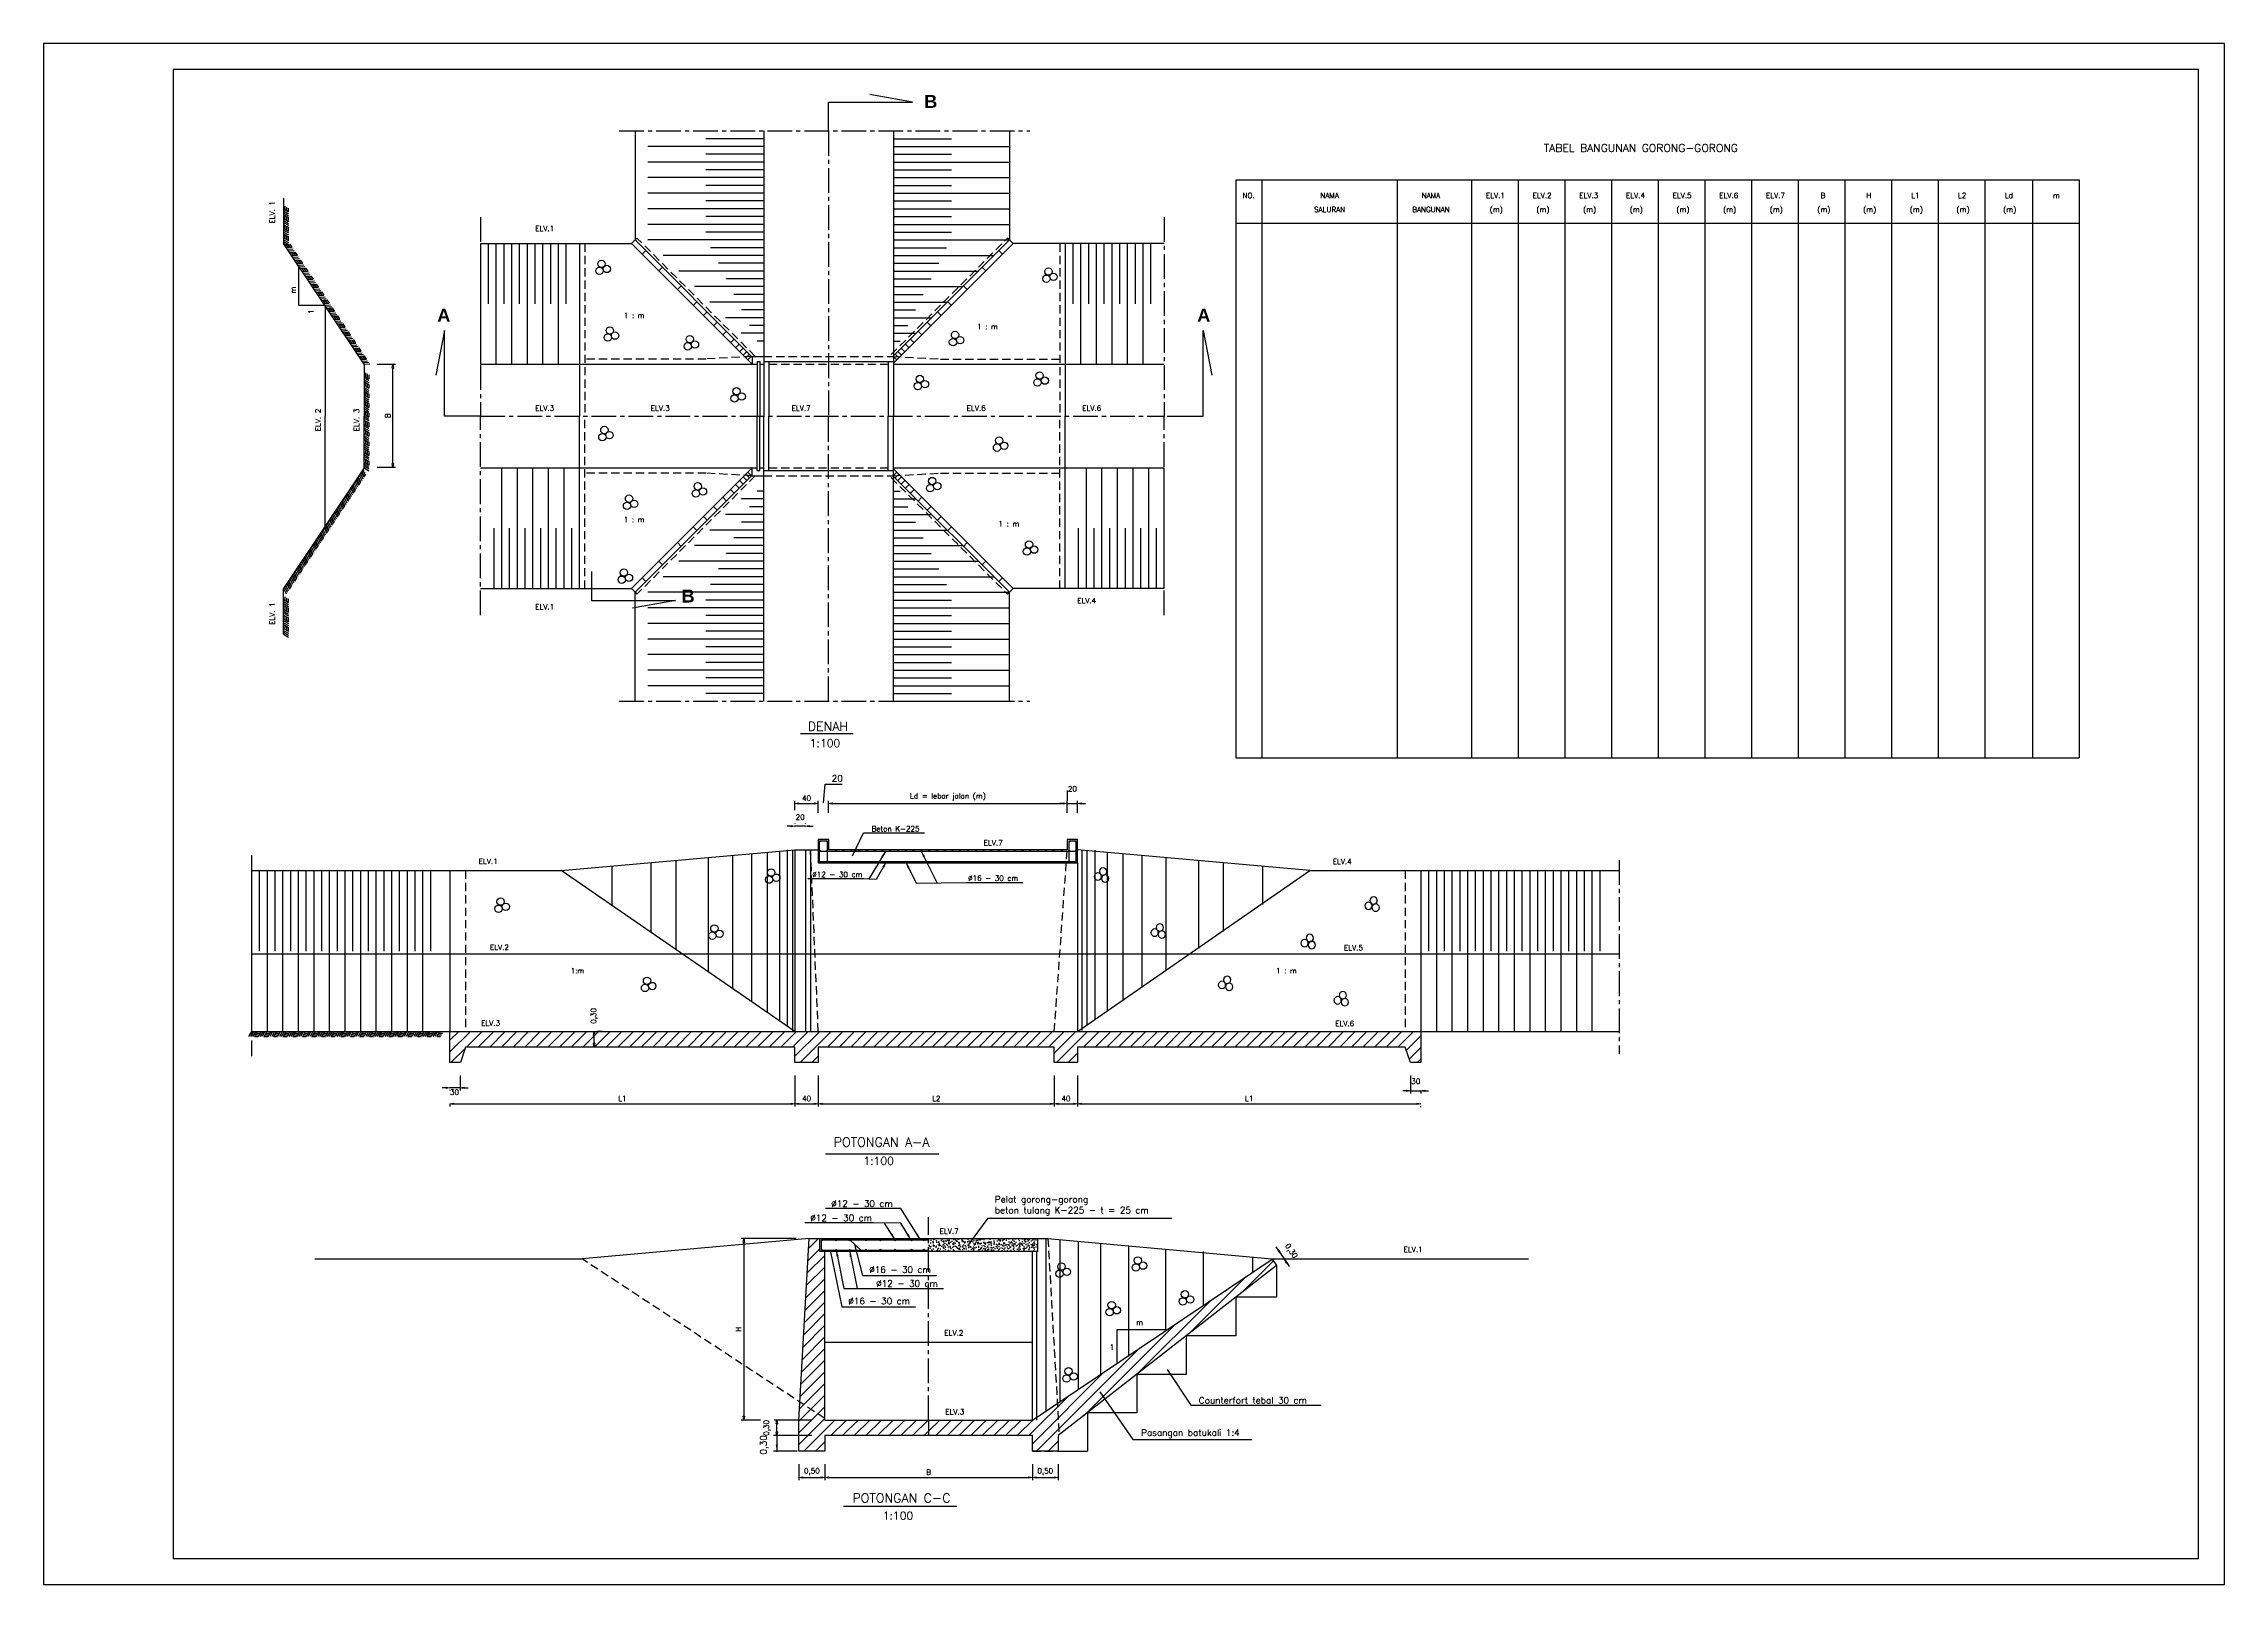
# Model space of a CAD drawing. Header units: metres. Extents: x -50 to 791, y -10 to 584.
import ezdxf
from ezdxf.enums import TextEntityAlignment as Align

# ---------------------------------------------------------------- set-up
doc = ezdxf.new("R2010")
doc.units = ezdxf.units.M
doc.linetypes.add('CENTER2', pattern=[28.575, 19.05, -3.175, 3.175, -3.175])
doc.linetypes.add('DASHED2', pattern=[9.525, 6.35, -3.175])
doc.layers.get('0').update_dxf_attribs({"linetype": 'CONTINUOUS'})
doc.layers.get('DEFPOINTS').update_dxf_attribs({"linetype": 'CONTINUOUS'})
for name, color, linetype in [('ARSIRBATUKALI', 2, 'CONTINUOUS'), ('BATUKALI', 5, 'CONTINUOUS'), ('GRS-POTONG', 5, 'CENTER2'), ('MUKAAIR', 3, 'CONTINUOUS'), ('TABEL', 3, 'CONTINUOUS'), ('UKURAN', 3, 'CONTINUOUS')]:
    doc.layers.add(name, color=color, linetype=linetype)
doc.styles.add('ARIALBOLD', font='arialbd.ttf')
doc.styles.add('L120', font='simplex.shx', dxfattribs={"height": 3.05})
doc.styles.add('L140', font='simplex.shx', dxfattribs={"height": 3.56})
doc.styles.add('L80', font='simplex.shx', dxfattribs={"height": 2.03})
doc.styles.get("Standard").update_dxf_attribs({"font": 'Simplex.shx'})
doc.dimstyles.get("Standard").update_dxf_attribs({"dimtxt": 0.18, "dimasz": 0.18, "dimexe": 0.18, "dimexo": 0.0625, "dimgap": 0.09, "dimtad": 0, "dimtih": 1, "dimtoh": 1, "dimdec": 4, "dimzin": 0, "dimdsep": 46, "dimtxsty": 'Standard', "dimcen": 0.09, "dimadec": 0, "dimazin": 0, "dimtfac": 1, "dimtdec": 4, "dimtofl": 0, "dimtmove": 0, "dimatfit": 3, "dimfxl": 1, "dimtolj": 1, "dimtzin": 0, "dimarcsym": 0})
pattern_1 = [(45, (-45.7124, -5.0618), (-2.245064, 2.245064), [])]

# ---------------------------------------------------------------- blocks, each defined once
blk = doc.blocks.new('ARSIRBATU')
at = {"layer": 'ARSIRBATUKALI'}
for centre in [(-0.78, -1.32), (0, 1.42), (2, -0.58)]:
    blk.add_circle(centre, 1.42, dxfattribs=at)
blk = doc.blocks.new('_ClosedBlank')
at = {"color": 0, "linetype": 'ByBlock', "lineweight": -2}
for p, q in [((-1, 0.17), (0, 0)), ((-1, 0.17), (-1, -0.17)), ((0, 0), (-1, -0.17))]:
    blk.add_line(p, q, dxfattribs=at)
blk = doc.blocks.new('*D1')
at = {"layer": 'DEFPOINTS', "color": 0}
for p in [(73.57, 460.4), (84.73, 460.4), (73.57, 420.67)]:
    blk.add_point(p, dxfattribs=at)
at = {"layer": 'UKURAN', "color": 1, "lineweight": -2}
for p, q in [((78.57, 460.4), (85.74, 460.4)), ((84.73, 422.17), (84.73, 458.9)), ((78.57, 420.67), (85.74, 420.67))]:
    blk.add_line(p, q, dxfattribs=at)
at = {"layer": 'UKURAN', "color": 1, "lineweight": -2, "xscale": 1.5, "yscale": 1.5, "zscale": 1.5}
for p, rotation in [((84.73, 460.4), 90), ((84.73, 420.67), 270)]:
    blk.add_blockref('_ClosedBlank', p, dxfattribs=dict(at, rotation=rotation))
at = {"layer": 'UKURAN', "color": 2, "insert": (82.7, 440.53), "char_height": 2.03, "attachment_point": 5, "rotation": 90}
blk.add_mtext('\\A1;B', dxfattribs=at)
blk = doc.blocks.new('*D2')
at = {"layer": 'DEFPOINTS', "color": 0}
for p in [(106.7, 185.71), (110.7, 191.14), (106.7, 181.37)]:
    blk.add_point(p, dxfattribs=at)
at = {"layer": 'UKURAN', "color": 1, "lineweight": -2}
for p, q in [((110.7, 186.14), (110.7, 180.35)), ((105.2, 181.37), (103.7, 181.37)), ((110.7, 181.37), (106.7, 181.37)), ((106.7, 180.71), (106.7, 180.35)), ((112.2, 181.37), (113.7, 181.37))]:
    blk.add_line(p, q, dxfattribs=at)
at = {"layer": 'UKURAN', "color": 1, "lineweight": -2, "xscale": 1.5, "yscale": 1.5, "zscale": 1.5}
blk.add_blockref('_ClosedBlank', (106.7, 181.37), dxfattribs=at)
at = {"layer": 'UKURAN', "color": 1, "lineweight": -2, "xscale": 1.5, "yscale": 1.5, "zscale": 1.5, "rotation": 180}
blk.add_blockref('_ClosedBlank', (110.7, 181.37), dxfattribs=at)
at = {"layer": 'UKURAN', "color": 2, "insert": (108.44, 179.74), "char_height": 2.03, "attachment_point": 5}
blk.add_mtext('\\A1;30', dxfattribs=at)
blk = doc.blocks.new('*D3')
at = {"layer": 'DEFPOINTS', "color": 0}
for p in [(239.75, 191.14), (106.7, 180.12), (239.75, 175.27)]:
    blk.add_point(p, dxfattribs=at)
at = {"layer": 'UKURAN', "color": 1, "lineweight": -2}
for p, q in [((239.75, 186.14), (239.75, 174.25)), ((106.7, 175.12), (106.7, 174.25)), ((108.2, 175.27), (238.25, 175.27))]:
    blk.add_line(p, q, dxfattribs=at)
at = {"layer": 'UKURAN', "color": 1, "lineweight": -2, "xscale": 1.5, "yscale": 1.5, "zscale": 1.5, "rotation": 180}
blk.add_blockref('_ClosedBlank', (106.7, 175.27), dxfattribs=at)
at = {"layer": 'UKURAN', "color": 1, "lineweight": -2, "xscale": 1.5, "yscale": 1.5, "zscale": 1.5}
blk.add_blockref('_ClosedBlank', (239.75, 175.27), dxfattribs=at)
at = {"layer": 'UKURAN', "color": 2, "insert": (173.23, 177.3), "char_height": 2.03, "attachment_point": 5}
blk.add_mtext('\\A1;L1', dxfattribs=at)
blk = doc.blocks.new('*D4')
at = {"layer": 'DEFPOINTS', "color": 0}
for p in [(248.75, 191.14), (239.75, 175.27), (248.75, 175.27)]:
    blk.add_point(p, dxfattribs=at)
at = {"layer": 'UKURAN', "color": 1, "lineweight": -2}
for p, q in [((248.75, 186.14), (248.75, 174.25)), ((239.75, 180.27), (239.75, 176.28)), ((241.25, 175.27), (247.25, 175.27))]:
    blk.add_line(p, q, dxfattribs=at)
at = {"layer": 'UKURAN', "color": 1, "lineweight": -2, "xscale": 1.5, "yscale": 1.5, "zscale": 1.5, "rotation": 180}
blk.add_blockref('_ClosedBlank', (239.75, 175.27), dxfattribs=at)
at = {"layer": 'UKURAN', "color": 1, "lineweight": -2, "xscale": 1.5, "yscale": 1.5, "zscale": 1.5}
blk.add_blockref('_ClosedBlank', (248.75, 175.27), dxfattribs=at)
at = {"layer": 'UKURAN', "color": 2, "insert": (244.25, 177.3), "char_height": 2.03, "attachment_point": 5}
blk.add_mtext('\\A1;40', dxfattribs=at)
blk = doc.blocks.new('*D5')
at = {"layer": 'DEFPOINTS', "color": 0}
for p in [(339.75, 191.14), (248.75, 175.27), (339.75, 175.27)]:
    blk.add_point(p, dxfattribs=at)
at = {"layer": 'UKURAN', "color": 1, "lineweight": -2}
for p, q in [((339.75, 186.14), (339.75, 174.25)), ((248.75, 180.27), (248.75, 176.28)), ((250.25, 175.27), (338.25, 175.27))]:
    blk.add_line(p, q, dxfattribs=at)
at = {"layer": 'UKURAN', "color": 1, "lineweight": -2, "xscale": 1.5, "yscale": 1.5, "zscale": 1.5, "rotation": 180}
blk.add_blockref('_ClosedBlank', (248.75, 175.27), dxfattribs=at)
at = {"layer": 'UKURAN', "color": 1, "lineweight": -2, "xscale": 1.5, "yscale": 1.5, "zscale": 1.5}
blk.add_blockref('_ClosedBlank', (339.75, 175.27), dxfattribs=at)
at = {"layer": 'UKURAN', "color": 2, "insert": (294.25, 177.3), "char_height": 2.03, "attachment_point": 5}
blk.add_mtext('\\A1;L2', dxfattribs=at)
blk = doc.blocks.new('*D6')
at = {"layer": 'DEFPOINTS', "color": 0}
for p in [(348.75, 191.14), (339.75, 175.27), (348.75, 175.27)]:
    blk.add_point(p, dxfattribs=at)
at = {"layer": 'UKURAN', "color": 1, "lineweight": -2}
for p, q in [((348.75, 186.14), (348.75, 174.25)), ((339.75, 180.27), (339.75, 176.28)), ((341.25, 175.27), (347.25, 175.27))]:
    blk.add_line(p, q, dxfattribs=at)
at = {"layer": 'UKURAN', "color": 1, "lineweight": -2, "xscale": 1.5, "yscale": 1.5, "zscale": 1.5, "rotation": 180}
blk.add_blockref('_ClosedBlank', (339.75, 175.27), dxfattribs=at)
at = {"layer": 'UKURAN', "color": 1, "lineweight": -2, "xscale": 1.5, "yscale": 1.5, "zscale": 1.5}
blk.add_blockref('_ClosedBlank', (348.75, 175.27), dxfattribs=at)
at = {"layer": 'UKURAN', "color": 2, "insert": (344.25, 177.3), "char_height": 2.03, "attachment_point": 5}
blk.add_mtext('\\A1;40', dxfattribs=at)
blk = doc.blocks.new('*D7')
at = {"layer": 'DEFPOINTS', "color": 0}
for p in [(477.11, 191.14), (481.11, 185), (481.11, 180.27)]:
    blk.add_point(p, dxfattribs=at)
at = {"layer": 'UKURAN', "color": 1, "lineweight": -2}
for p, q in [((477.11, 186.14), (477.11, 179.26)), ((475.61, 180.27), (474.11, 180.27)), ((477.11, 180.27), (481.11, 180.27)), ((481.11, 180), (481.11, 179.26)), ((482.61, 180.27), (484.11, 180.27))]:
    blk.add_line(p, q, dxfattribs=at)
at = {"layer": 'UKURAN', "color": 1, "lineweight": -2, "xscale": 1.5, "yscale": 1.5, "zscale": 1.5}
blk.add_blockref('_ClosedBlank', (477.11, 180.27), dxfattribs=at)
at = {"layer": 'UKURAN', "color": 1, "lineweight": -2, "xscale": 1.5, "yscale": 1.5, "zscale": 1.5, "rotation": 180}
blk.add_blockref('_ClosedBlank', (481.11, 180.27), dxfattribs=at)
at = {"layer": 'UKURAN', "color": 2, "insert": (479.18, 183.95), "char_height": 2.03, "attachment_point": 5}
blk.add_mtext('\\A1;30', dxfattribs=at)
blk = doc.blocks.new('*D8')
at = {"layer": 'DEFPOINTS', "color": 0}
for p in [(481.11, 179.02), (348.75, 175.27), (481.11, 175.27)]:
    blk.add_point(p, dxfattribs=at)
at = {"layer": 'UKURAN', "color": 1, "lineweight": -2}
for p, q in [((348.75, 180.27), (348.75, 176.28)), ((350.25, 175.27), (479.61, 175.27)), ((481.11, 174.02), (481.11, 174.25))]:
    blk.add_line(p, q, dxfattribs=at)
at = {"layer": 'UKURAN', "color": 1, "lineweight": -2, "xscale": 1.5, "yscale": 1.5, "zscale": 1.5, "rotation": 180}
blk.add_blockref('_ClosedBlank', (348.75, 175.27), dxfattribs=at)
at = {"layer": 'UKURAN', "color": 1, "lineweight": -2, "xscale": 1.5, "yscale": 1.5, "zscale": 1.5}
blk.add_blockref('_ClosedBlank', (481.11, 175.27), dxfattribs=at)
at = {"layer": 'UKURAN', "color": 2, "insert": (414.93, 177.3), "char_height": 2.03, "attachment_point": 5}
blk.add_mtext('\\A1;L1', dxfattribs=at)
blk = doc.blocks.new('*D9')
at = {"layer": 'DEFPOINTS', "color": 0}
for p in [(239.75, 282.27), (239.75, 278.49), (243.75, 278.49)]:
    blk.add_point(p, dxfattribs=at)
at = {"layer": 'UKURAN', "color": 1, "lineweight": -2}
for p, q in [((238.25, 282.27), (236.75, 282.27)), ((239.75, 283.49), (239.75, 283.29)), ((243.75, 282.27), (239.75, 282.27)), ((243.75, 283.49), (243.75, 283.29)), ((245.25, 282.27), (246.75, 282.27))]:
    blk.add_line(p, q, dxfattribs=at)
at = {"layer": 'UKURAN', "color": 1, "lineweight": -2, "xscale": 1.5, "yscale": 1.5, "zscale": 1.5}
blk.add_blockref('_ClosedBlank', (239.75, 282.27), dxfattribs=at)
at = {"layer": 'UKURAN', "color": 1, "lineweight": -2, "xscale": 1.5, "yscale": 1.5, "zscale": 1.5, "rotation": 180}
blk.add_blockref('_ClosedBlank', (243.75, 282.27), dxfattribs=at)
at = {"layer": 'UKURAN', "color": 2, "insert": (241.75, 285.82), "char_height": 2.03, "attachment_point": 5}
blk.add_mtext('\\A1;20', dxfattribs=at)
blk = doc.blocks.new('*D10')
at = {"layer": 'DEFPOINTS', "color": 0}
for p in [(248.75, 291.08), (239.75, 283.52), (248.75, 282.49)]:
    blk.add_point(p, dxfattribs=at)
at = {"layer": 'UKURAN', "color": 1, "lineweight": -2}
for p, q in [((239.75, 288.52), (239.75, 292.1)), ((241.25, 291.08), (247.25, 291.08)), ((248.75, 287.49), (248.75, 292.1))]:
    blk.add_line(p, q, dxfattribs=at)
at = {"layer": 'UKURAN', "color": 1, "lineweight": -2, "xscale": 1.5, "yscale": 1.5, "zscale": 1.5, "rotation": 180}
blk.add_blockref('_ClosedBlank', (239.75, 291.08), dxfattribs=at)
at = {"layer": 'UKURAN', "color": 1, "lineweight": -2, "xscale": 1.5, "yscale": 1.5, "zscale": 1.5}
blk.add_blockref('_ClosedBlank', (248.75, 291.08), dxfattribs=at)
at = {"layer": 'UKURAN', "color": 2, "insert": (244.25, 293.11), "char_height": 2.03, "attachment_point": 5}
blk.add_mtext('\\A1;40', dxfattribs=at)
blk = doc.blocks.new('*D11')
at = {"layer": 'DEFPOINTS', "color": 0}
for p in [(344.75, 291.08), (252.75, 282.49), (344.75, 282.49)]:
    blk.add_point(p, dxfattribs=at)
at = {"layer": 'UKURAN', "color": 1, "lineweight": -2}
for p, q in [((252.75, 287.49), (252.75, 292.1)), ((254.25, 291.08), (343.25, 291.08)), ((344.75, 287.49), (344.75, 292.1))]:
    blk.add_line(p, q, dxfattribs=at)
at = {"layer": 'UKURAN', "color": 1, "lineweight": -2, "xscale": 1.5, "yscale": 1.5, "zscale": 1.5, "rotation": 180}
blk.add_blockref('_ClosedBlank', (252.75, 291.08), dxfattribs=at)
at = {"layer": 'UKURAN', "color": 1, "lineweight": -2, "xscale": 1.5, "yscale": 1.5, "zscale": 1.5}
blk.add_blockref('_ClosedBlank', (344.75, 291.08), dxfattribs=at)
at = {"layer": 'UKURAN', "color": 2, "insert": (298.75, 293.64), "char_height": 2.03, "attachment_point": 5}
blk.add_mtext('\\A1;Ld = lebar jalan (m)', dxfattribs=at)
blk = doc.blocks.new('*D12')
at = {"layer": 'DEFPOINTS', "color": 0}
for p in [(344.75, 291.08), (348.75, 291.08), (348.75, 282.49)]:
    blk.add_point(p, dxfattribs=at)
at = {"layer": 'UKURAN', "color": 1, "lineweight": -2}
for p, q in [((344.75, 296.08), (344.75, 292.1)), ((343.25, 291.08), (341.75, 291.08)), ((344.75, 291.08), (348.75, 291.08)), ((348.75, 287.49), (348.75, 292.1)), ((350.25, 291.08), (351.75, 291.08))]:
    blk.add_line(p, q, dxfattribs=at)
at = {"layer": 'UKURAN', "color": 1, "lineweight": -2, "xscale": 1.5, "yscale": 1.5, "zscale": 1.5}
blk.add_blockref('_ClosedBlank', (344.75, 291.08), dxfattribs=at)
at = {"layer": 'UKURAN', "color": 1, "lineweight": -2, "xscale": 1.5, "yscale": 1.5, "zscale": 1.5, "rotation": 180}
blk.add_blockref('_ClosedBlank', (348.75, 291.08), dxfattribs=at)
at = {"layer": 'UKURAN', "color": 2, "insert": (346.75, 296.67), "char_height": 2.03, "attachment_point": 5}
blk.add_mtext('\\A1;20', dxfattribs=at)
blk = doc.blocks.new('*D13')
at = {"layer": 'DEFPOINTS', "color": 0}
for p in [(241.28, 41.33), (251.28, 41.33), (251.28, 31.22)]:
    blk.add_point(p, dxfattribs=at)
at = {"layer": 'UKURAN', "color": 1, "lineweight": -2}
for p, q in [((241.28, 36.33), (241.28, 30.2)), ((251.28, 36.33), (251.28, 30.2)), ((242.78, 31.22), (249.78, 31.22))]:
    blk.add_line(p, q, dxfattribs=at)
at = {"layer": 'UKURAN', "color": 1, "lineweight": -2, "xscale": 1.5, "yscale": 1.5, "zscale": 1.5, "rotation": 180}
blk.add_blockref('_ClosedBlank', (241.28, 31.22), dxfattribs=at)
at = {"layer": 'UKURAN', "color": 1, "lineweight": -2, "xscale": 1.5, "yscale": 1.5, "zscale": 1.5}
blk.add_blockref('_ClosedBlank', (251.28, 31.22), dxfattribs=at)
at = {"layer": 'UKURAN', "color": 2, "insert": (246.28, 33.44), "char_height": 2.03, "attachment_point": 5}
blk.add_mtext('\\A1;0,50', dxfattribs=at)
blk = doc.blocks.new('*D14')
at = {"layer": 'DEFPOINTS', "color": 0}
for p in [(331.3, 41.33), (341.3, 41.33), (341.3, 31.22)]:
    blk.add_point(p, dxfattribs=at)
at = {"layer": 'UKURAN', "color": 1, "lineweight": -2}
for p, q in [((331.3, 36.33), (331.3, 30.2)), ((341.3, 36.33), (341.3, 30.2)), ((332.8, 31.22), (339.8, 31.22))]:
    blk.add_line(p, q, dxfattribs=at)
at = {"layer": 'UKURAN', "color": 1, "lineweight": -2, "xscale": 1.5, "yscale": 1.5, "zscale": 1.5, "rotation": 180}
blk.add_blockref('_ClosedBlank', (331.3, 31.22), dxfattribs=at)
at = {"layer": 'UKURAN', "color": 1, "lineweight": -2, "xscale": 1.5, "yscale": 1.5, "zscale": 1.5}
blk.add_blockref('_ClosedBlank', (341.3, 31.22), dxfattribs=at)
at = {"layer": 'UKURAN', "color": 2, "insert": (336.3, 33.44), "char_height": 2.03, "attachment_point": 5}
blk.add_mtext('\\A1;0,50', dxfattribs=at)
blk = doc.blocks.new('*D15')
at = {"layer": 'DEFPOINTS', "color": 0}
for p in [(251.28, 31.22), (331.3, 31.22), (331.3, 31.22)]:
    blk.add_point(p, dxfattribs=at)
at = {"layer": 'UKURAN', "color": 1, "lineweight": -2}
for p, q in [((251.28, 36.22), (251.28, 32.23)), ((331.3, 36.22), (331.3, 32.23)), ((252.78, 31.22), (329.8, 31.22))]:
    blk.add_line(p, q, dxfattribs=at)
at = {"layer": 'UKURAN', "color": 1, "lineweight": -2, "xscale": 1.5, "yscale": 1.5, "zscale": 1.5, "rotation": 180}
blk.add_blockref('_ClosedBlank', (251.28, 31.22), dxfattribs=at)
at = {"layer": 'UKURAN', "color": 1, "lineweight": -2, "xscale": 1.5, "yscale": 1.5, "zscale": 1.5}
blk.add_blockref('_ClosedBlank', (331.3, 31.22), dxfattribs=at)
at = {"layer": 'UKURAN', "color": 2, "insert": (291.29, 33.25), "char_height": 2.03, "attachment_point": 5}
blk.add_mtext('\\A1;B', dxfattribs=at)
blk = doc.blocks.new('*D16')
at = {"layer": 'DEFPOINTS', "color": 0}
for p in [(232.76, 53.33), (251.28, 53.33), (251.28, 47.33)]:
    blk.add_point(p, dxfattribs=at)
at = {"layer": 'UKURAN', "color": 1, "lineweight": -2}
for p, q in [((246.28, 53.33), (231.74, 53.33)), ((232.76, 48.83), (232.76, 51.83)), ((246.28, 47.33), (231.74, 47.33))]:
    blk.add_line(p, q, dxfattribs=at)
at = {"layer": 'UKURAN', "color": 1, "lineweight": -2, "xscale": 1.5, "yscale": 1.5, "zscale": 1.5}
for p, rotation in [((232.76, 53.33), 90), ((232.76, 47.33), 270)]:
    blk.add_blockref('_ClosedBlank', p, dxfattribs=dict(at, rotation=rotation))
at = {"layer": 'UKURAN', "color": 2, "insert": (229.01, 50.33), "char_height": 2.03, "attachment_point": 5, "rotation": 90}
blk.add_mtext('\\A1;0,30', dxfattribs=at)
blk = doc.blocks.new('*D17')
at = {"layer": 'DEFPOINTS', "color": 0}
for p in [(423.77, 115.38), (425.44, 112.9), (428.71, 115.1)]:
    blk.add_point(p, dxfattribs=at)
at = {"layer": 'UKURAN', "color": 1, "lineweight": -2}
for p, q in [((426.2, 118.83), (425.36, 120.07)), ((427.91, 118.18), (427.88, 118.15)), ((427.04, 117.58), (428.71, 115.1)), ((429.59, 115.69), (429.55, 115.66)), ((429.55, 113.85), (430.39, 112.61))]:
    blk.add_line(p, q, dxfattribs=at)
at = {"layer": 'UKURAN', "color": 1, "lineweight": -2, "xscale": 1.5, "yscale": 1.5, "zscale": 1.5}
for p, rotation in [((427.04, 117.58), 303.9498362748555), ((428.71, 115.1), 123.9498362748556)]:
    blk.add_blockref('_ClosedBlank', p, dxfattribs=dict(at, rotation=rotation))
at = {"layer": 'UKURAN', "color": 2, "insert": (430.98, 118.43), "char_height": 2.03, "attachment_point": 5, "rotation": 303.94984}
blk.add_mtext('\\A1;0,30', dxfattribs=at)
blk = doc.blocks.new('*D18')
at = {"layer": 'DEFPOINTS', "color": 0}
for p in [(160.5, 203.14), (162.31, 203.14), (160.5, 197.14)]:
    blk.add_point(p, dxfattribs=at)
at = {"layer": 'UKURAN', "color": 1, "lineweight": -2}
for p, q in [((165.5, 203.14), (163.33, 203.14)), ((162.31, 198.64), (162.31, 201.64)), ((165.5, 197.14), (163.33, 197.14))]:
    blk.add_line(p, q, dxfattribs=at)
at = {"layer": 'UKURAN', "color": 1, "lineweight": -2, "xscale": 1.5, "yscale": 1.5, "zscale": 1.5}
for p, rotation in [((162.31, 203.14), 90), ((162.31, 197.14), 270)]:
    blk.add_blockref('_ClosedBlank', p, dxfattribs=dict(at, rotation=rotation))
at = {"layer": 'UKURAN', "color": 2, "insert": (162.33, 209.15), "char_height": 2.03, "attachment_point": 5, "rotation": 90}
blk.add_mtext('\\A1;0,30', dxfattribs=at)
blk = doc.blocks.new('*D19')
at = {"layer": 'DEFPOINTS', "color": 0}
for p in [(245.28, 123.36), (219.99, 53.33), (231.51, 53.33)]:
    blk.add_point(p, dxfattribs=at)
at = {"layer": 'UKURAN', "color": 1, "lineweight": -2}
for p, q in [((240.28, 123.36), (218.97, 123.36)), ((219.99, 121.86), (219.99, 54.83)), ((226.51, 53.33), (218.97, 53.33))]:
    blk.add_line(p, q, dxfattribs=at)
at = {"layer": 'UKURAN', "color": 1, "lineweight": -2, "xscale": 1.5, "yscale": 1.5, "zscale": 1.5}
for p, rotation in [((219.99, 123.36), 90), ((219.99, 53.33), 270)]:
    blk.add_blockref('_ClosedBlank', p, dxfattribs=dict(at, rotation=rotation))
at = {"layer": 'UKURAN', "color": 2, "insert": (217.96, 88.35), "char_height": 2.03, "attachment_point": 5, "rotation": 90}
blk.add_mtext('\\A1;H', dxfattribs=at)

msp = doc.modelspace()

# ---------------------------------------------------------------- hatches: boundary and pattern name
at = {"layer": 'ARSIRBATUKALI'}
h = msp.add_hatch(dxfattribs=at)
h.set_pattern_fill('ANSI31', color=1, style=0)
h.set_pattern_definition([(45, (-213.625, -66.693), (-2.245064, 2.245064), [])])
h.paths.add_polyline_path([(481.109, 191.142), (477.109, 191.142), (475.109, 197.142), (348.754, 197.142), (348.754, 191.142), (339.754, 191.142), (339.754, 197.142), (248.754, 197.142), (248.754, 191.142), (239.754, 191.142), (239.754, 197.142), (112.705, 197.142), (110.705, 191.142), (106.705, 191.142), (106.705, 203.142), (481.109, 203.142)])
h = msp.add_hatch(dxfattribs=at)
h.set_pattern_fill('ANSI31', color=1, style=0)
h.set_pattern_definition(pattern_1)
h.paths.add_polyline_path([(251.281, 118.363), (249.281, 118.363), (249.281, 123.363), (245.281, 123.363), (241.677, 60.263), (251.281, 53.954)])
h.paths.add_polyline_path([(241.281, 41.33), (251.281, 41.33), (251.281, 47.33), (291.293, 47.33), (291.293, 53.33), (251.281, 53.33), (251.281, 53.954), (241.677, 60.263), (241.281, 53.33)])
h = msp.add_hatch(dxfattribs=at)
h.set_pattern_fill('AR-CONC', color=256, scale=0.015, style=0)
h.set_pattern_definition([(50, (-45.7124, -5.0618), (2.73277, -0.239086), [0.28575, -3.14325]), (355, (-45.7124, -5.0618), (-0.528642, 2.86585), [0.2286, -2.5146]), (100.451, (-45.4847, -5.0817), (2.204138, 2.62675), [0.24285, -2.67135]), (46.1842, (-45.7124, -4.2998), (4.066186, -0.630635), [0.428625, -4.714875]), (96.6356, (-45.3736, -4.3524), (3.561064, 3.711383), [0.364275, -4.007025]), (351.184, (-45.7124, -4.3), (3.56107, 3.711377), [0.3429, -3.7719]), (21, (-45.3314, -4.4903), (2.274223, -1.533983), [0.28575, -3.14325]), (326, (-45.3314, -4.4903), (0.92703, 2.76282), [0.2286, -2.5146]), (71.4514, (-45.142, -4.618), (3.201247, 1.228843), [0.24285, -2.67135]), (37.5, (-45.7124, -5.0618), (0.046329, 1.2683256), [0, -2.48412, 0, -2.5527, 0, -2.524125]), (7.5, (-45.7124, -5.0618), (1.002295, 1.5027086), [0, -1.45542, 0, -2.42697, 0, -0.962025]), (327.5, (-46.5621, -5.0618), (2.033859, -0.0859312), [0, -0.9525, 0, -2.9718, 0, -3.94335]), (317.5, (-46.943, -5.0618), (2.221938, 0.381397), [0, -1.23825, 0, -1.97358, 0, -2.80035])])
h.paths.add_polyline_path([(291.293, 123.363), (291.293, 118.363), (333.299, 118.363), (333.299, 123.363)])
h = msp.add_hatch(dxfattribs=at)
h.set_pattern_fill('ANSI31', color=1, style=0)
h.set_pattern_definition(pattern_1)
h.paths.add_polyline_path([(425.442, 112.895), (423.767, 115.384), (340.93, 59.793), (341.627, 47.586)])
h.paths.add_polyline_path([(331.299, 53.33), (291.293, 53.33), (291.293, 47.33), (331.299, 47.33), (331.299, 41.33), (341.299, 41.33), (341.299, 47.33), (341.627, 47.586), (340.93, 59.793)])
at = {"layer": 'BATUKALI'}
h = msp.add_hatch(color=256, dxfattribs=at)
edge = h.paths.add_edge_path()
edge.add_arc((249.482, 276.501), 0.152, 0, 360)
h = msp.add_hatch(color=256, dxfattribs=at)
edge = h.paths.add_edge_path()
edge.add_arc((249.482, 272.785), 0.152, 0, 360)
h = msp.add_hatch(color=256, dxfattribs=at)
edge = h.paths.add_edge_path()
edge.add_arc((252.023, 276.501), 0.152, 0, 360)
h = msp.add_hatch(color=256, dxfattribs=at)
edge = h.paths.add_edge_path()
edge.add_arc((252.023, 272.785), 0.152, 0, 360)
h = msp.add_hatch(color=256, dxfattribs=at)
edge = h.paths.add_edge_path()
edge.add_arc((255.482, 272.785), 0.152, 0, 360)
h = msp.add_hatch(color=256, dxfattribs=at)
edge = h.paths.add_edge_path()
edge.add_arc((258.482, 272.785), 0.152, 0, 360)
h = msp.add_hatch(color=256, dxfattribs=at)
edge = h.paths.add_edge_path()
edge.add_arc((261.482, 272.785), 0.152, 0, 360)
h = msp.add_hatch(color=256, dxfattribs=at)
edge = h.paths.add_edge_path()
edge.add_arc((264.482, 272.785), 0.152, 0, 360)
h = msp.add_hatch(color=256, dxfattribs=at)
edge = h.paths.add_edge_path()
edge.add_arc((267.482, 272.785), 0.152, 0, 360)
h = msp.add_hatch(color=256, dxfattribs=at)
edge = h.paths.add_edge_path()
edge.add_arc((270.482, 272.785), 0.152, 0, 360)
h = msp.add_hatch(color=256, dxfattribs=at)
edge = h.paths.add_edge_path()
edge.add_arc((273.482, 272.785), 0.152, 0, 360)
h = msp.add_hatch(color=256, dxfattribs=at)
edge = h.paths.add_edge_path()
edge.add_arc((276.482, 272.785), 0.152, 0, 360)
h = msp.add_hatch(color=256, dxfattribs=at)
edge = h.paths.add_edge_path()
edge.add_arc((279.482, 272.785), 0.152, 0, 360)
h = msp.add_hatch(color=256, dxfattribs=at)
edge = h.paths.add_edge_path()
edge.add_arc((282.482, 272.785), 0.152, 0, 360)
h = msp.add_hatch(color=256, dxfattribs=at)
edge = h.paths.add_edge_path()
edge.add_arc((285.482, 272.785), 0.152, 0, 360)
h = msp.add_hatch(color=256, dxfattribs=at)
edge = h.paths.add_edge_path()
edge.add_arc((288.482, 272.785), 0.152, 0, 360)
h = msp.add_hatch(color=256, dxfattribs=at)
edge = h.paths.add_edge_path()
edge.add_arc((291.482, 272.785), 0.152, 0, 360)
h = msp.add_hatch(color=256, dxfattribs=at)
edge = h.paths.add_edge_path()
edge.add_arc((294.482, 272.785), 0.152, 0, 360)
h = msp.add_hatch(color=256, dxfattribs=at)
edge = h.paths.add_edge_path()
edge.add_arc((297.482, 272.785), 0.152, 0, 360)
h = msp.add_hatch(color=256, dxfattribs=at)
edge = h.paths.add_edge_path()
edge.add_arc((300.482, 272.785), 0.152, 0, 360)
h = msp.add_hatch(color=256, dxfattribs=at)
edge = h.paths.add_edge_path()
edge.add_arc((303.482, 272.785), 0.152, 0, 360)
h = msp.add_hatch(color=256, dxfattribs=at)
edge = h.paths.add_edge_path()
edge.add_arc((306.482, 272.785), 0.152, 0, 360)
h = msp.add_hatch(color=256, dxfattribs=at)
edge = h.paths.add_edge_path()
edge.add_arc((309.482, 272.785), 0.152, 0, 360)
h = msp.add_hatch(color=256, dxfattribs=at)
edge = h.paths.add_edge_path()
edge.add_arc((312.482, 272.785), 0.152, 0, 360)
h = msp.add_hatch(color=256, dxfattribs=at)
edge = h.paths.add_edge_path()
edge.add_arc((315.482, 272.785), 0.152, 0, 360)
h = msp.add_hatch(color=256, dxfattribs=at)
edge = h.paths.add_edge_path()
edge.add_arc((318.482, 272.785), 0.152, 0, 360)
h = msp.add_hatch(color=256, dxfattribs=at)
edge = h.paths.add_edge_path()
edge.add_arc((321.482, 272.785), 0.152, 0, 360)
h = msp.add_hatch(color=256, dxfattribs=at)
edge = h.paths.add_edge_path()
edge.add_arc((324.482, 272.785), 0.152, 0, 360)
h = msp.add_hatch(color=256, dxfattribs=at)
edge = h.paths.add_edge_path()
edge.add_arc((327.482, 272.785), 0.152, 0, 360)
h = msp.add_hatch(color=256, dxfattribs=at)
edge = h.paths.add_edge_path()
edge.add_arc((330.482, 272.785), 0.152, 0, 360)
h = msp.add_hatch(color=256, dxfattribs=at)
edge = h.paths.add_edge_path()
edge.add_arc((333.482, 272.785), 0.152, 0, 360)
h = msp.add_hatch(color=256, dxfattribs=at)
edge = h.paths.add_edge_path()
edge.add_arc((336.482, 272.785), 0.152, 0, 360)
h = msp.add_hatch(color=256, dxfattribs=at)
edge = h.paths.add_edge_path()
edge.add_arc((339.482, 272.785), 0.152, 0, 360)
h = msp.add_hatch(color=256, dxfattribs=at)
edge = h.paths.add_edge_path()
edge.add_arc((342.598, 272.785), 0.152, 0, 360)
h = msp.add_hatch(color=256, dxfattribs=at)
edge = h.paths.add_edge_path()
edge.add_arc((345.598, 276.412), 0.152, 0, 360)
h = msp.add_hatch(color=256, dxfattribs=at)
edge = h.paths.add_edge_path()
edge.add_arc((345.598, 272.785), 0.152, 0, 360)
h = msp.add_hatch(color=256, dxfattribs=at)
edge = h.paths.add_edge_path()
edge.add_arc((347.992, 276.412), 0.152, 0, 360)
h = msp.add_hatch(color=256, dxfattribs=at)
edge = h.paths.add_edge_path()
edge.add_arc((347.992, 272.785), 0.152, 0, 360)
h = msp.add_hatch(color=256, dxfattribs=at)
edge = h.paths.add_edge_path()
edge.add_arc((249.482, 268.539), 0.152, 0, 360)
h = msp.add_hatch(color=256, dxfattribs=at)
edge = h.paths.add_edge_path()
edge.add_arc((252.023, 268.539), 0.152, 0, 360)
h = msp.add_hatch(color=256, dxfattribs=at)
edge = h.paths.add_edge_path()
edge.add_arc((255.482, 268.539), 0.152, 0, 360)
h = msp.add_hatch(color=256, dxfattribs=at)
edge = h.paths.add_edge_path()
edge.add_arc((258.482, 268.539), 0.152, 0, 360)
h = msp.add_hatch(color=256, dxfattribs=at)
edge = h.paths.add_edge_path()
edge.add_arc((261.482, 268.539), 0.152, 0, 360)
h = msp.add_hatch(color=256, dxfattribs=at)
edge = h.paths.add_edge_path()
edge.add_arc((264.482, 268.539), 0.152, 0, 360)
h = msp.add_hatch(color=256, dxfattribs=at)
edge = h.paths.add_edge_path()
edge.add_arc((267.482, 268.539), 0.152, 0, 360)
h = msp.add_hatch(color=256, dxfattribs=at)
edge = h.paths.add_edge_path()
edge.add_arc((270.482, 268.539), 0.152, 0, 360)
h = msp.add_hatch(color=256, dxfattribs=at)
edge = h.paths.add_edge_path()
edge.add_arc((273.482, 268.539), 0.152, 0, 360)
h = msp.add_hatch(color=256, dxfattribs=at)
edge = h.paths.add_edge_path()
edge.add_arc((276.482, 268.539), 0.152, 0, 360)
h = msp.add_hatch(color=256, dxfattribs=at)
edge = h.paths.add_edge_path()
edge.add_arc((279.482, 268.539), 0.152, 0, 360)
h = msp.add_hatch(color=256, dxfattribs=at)
edge = h.paths.add_edge_path()
edge.add_arc((282.482, 268.539), 0.152, 0, 360)
h = msp.add_hatch(color=256, dxfattribs=at)
edge = h.paths.add_edge_path()
edge.add_arc((285.482, 268.539), 0.152, 0, 360)
h = msp.add_hatch(color=256, dxfattribs=at)
edge = h.paths.add_edge_path()
edge.add_arc((288.482, 268.539), 0.152, 0, 360)
h = msp.add_hatch(color=256, dxfattribs=at)
edge = h.paths.add_edge_path()
edge.add_arc((291.482, 268.539), 0.152, 0, 360)
h = msp.add_hatch(color=256, dxfattribs=at)
edge = h.paths.add_edge_path()
edge.add_arc((294.482, 268.539), 0.152, 0, 360)
h = msp.add_hatch(color=256, dxfattribs=at)
edge = h.paths.add_edge_path()
edge.add_arc((297.482, 268.539), 0.152, 0, 360)
h = msp.add_hatch(color=256, dxfattribs=at)
edge = h.paths.add_edge_path()
edge.add_arc((300.482, 268.539), 0.152, 0, 360)
h = msp.add_hatch(color=256, dxfattribs=at)
edge = h.paths.add_edge_path()
edge.add_arc((303.482, 268.539), 0.152, 0, 360)
h = msp.add_hatch(color=256, dxfattribs=at)
edge = h.paths.add_edge_path()
edge.add_arc((306.482, 268.539), 0.152, 0, 360)
h = msp.add_hatch(color=256, dxfattribs=at)
edge = h.paths.add_edge_path()
edge.add_arc((309.482, 268.539), 0.152, 0, 360)
h = msp.add_hatch(color=256, dxfattribs=at)
edge = h.paths.add_edge_path()
edge.add_arc((312.482, 268.539), 0.152, 0, 360)
h = msp.add_hatch(color=256, dxfattribs=at)
edge = h.paths.add_edge_path()
edge.add_arc((315.482, 268.539), 0.152, 0, 360)
h = msp.add_hatch(color=256, dxfattribs=at)
edge = h.paths.add_edge_path()
edge.add_arc((318.482, 268.539), 0.152, 0, 360)
h = msp.add_hatch(color=256, dxfattribs=at)
edge = h.paths.add_edge_path()
edge.add_arc((321.482, 268.539), 0.152, 0, 360)
h = msp.add_hatch(color=256, dxfattribs=at)
edge = h.paths.add_edge_path()
edge.add_arc((324.482, 268.539), 0.152, 0, 360)
h = msp.add_hatch(color=256, dxfattribs=at)
edge = h.paths.add_edge_path()
edge.add_arc((327.482, 268.539), 0.152, 0, 360)
h = msp.add_hatch(color=256, dxfattribs=at)
edge = h.paths.add_edge_path()
edge.add_arc((330.482, 268.539), 0.152, 0, 360)
h = msp.add_hatch(color=256, dxfattribs=at)
edge = h.paths.add_edge_path()
edge.add_arc((333.482, 268.539), 0.152, 0, 360)
h = msp.add_hatch(color=256, dxfattribs=at)
edge = h.paths.add_edge_path()
edge.add_arc((336.482, 268.539), 0.152, 0, 360)
h = msp.add_hatch(color=256, dxfattribs=at)
edge = h.paths.add_edge_path()
edge.add_arc((339.482, 268.539), 0.152, 0, 360)
h = msp.add_hatch(color=256, dxfattribs=at)
edge = h.paths.add_edge_path()
edge.add_arc((342.598, 268.539), 0.152, 0, 360)
h = msp.add_hatch(color=256, dxfattribs=at)
edge = h.paths.add_edge_path()
edge.add_arc((345.598, 268.539), 0.152, 0, 360)
h = msp.add_hatch(color=256, dxfattribs=at)
edge = h.paths.add_edge_path()
edge.add_arc((347.992, 268.539), 0.152, 0, 360)
h = msp.add_hatch(color=256, dxfattribs=at)
edge = h.paths.add_edge_path()
edge.add_arc((250.108, 122.633), 0.152, 0, 360)
h = msp.add_hatch(color=256, dxfattribs=at)
edge = h.paths.add_edge_path()
edge.add_arc((250.108, 119.01), 0.152, 0, 360)
h = msp.add_hatch(color=256, dxfattribs=at)
edge = h.paths.add_edge_path()
edge.add_arc((255.611, 122.633), 0.152, 0, 360)
h = msp.add_hatch(color=256, dxfattribs=at)
edge = h.paths.add_edge_path()
edge.add_arc((255.611, 119.01), 0.152, 0, 360)
h = msp.add_hatch(color=256, dxfattribs=at)
edge = h.paths.add_edge_path()
edge.add_arc((260.843, 122.633), 0.152, 0, 360)
h = msp.add_hatch(color=256, dxfattribs=at)
edge = h.paths.add_edge_path()
edge.add_arc((260.843, 119.01), 0.152, 0, 360)
h = msp.add_hatch(color=256, dxfattribs=at)
edge = h.paths.add_edge_path()
edge.add_arc((267.158, 122.633), 0.152, 0, 360)
h = msp.add_hatch(color=256, dxfattribs=at)
edge = h.paths.add_edge_path()
edge.add_arc((267.158, 119.033), 0.152, 0, 360)
h = msp.add_hatch(color=256, dxfattribs=at)
edge = h.paths.add_edge_path()
edge.add_arc((272.752, 122.633), 0.152, 0, 360)
h = msp.add_hatch(color=256, dxfattribs=at)
edge = h.paths.add_edge_path()
edge.add_arc((272.752, 119.033), 0.152, 0, 360)
h = msp.add_hatch(color=256, dxfattribs=at)
edge = h.paths.add_edge_path()
edge.add_arc((278.435, 122.633), 0.152, 0, 360)
h = msp.add_hatch(color=256, dxfattribs=at)
edge = h.paths.add_edge_path()
edge.add_arc((278.435, 119.033), 0.152, 0, 360)
h = msp.add_hatch(color=256, dxfattribs=at)
edge = h.paths.add_edge_path()
edge.add_arc((284.66, 122.633), 0.152, 0, 360)
h = msp.add_hatch(color=256, dxfattribs=at)
edge = h.paths.add_edge_path()
edge.add_arc((284.66, 119.033), 0.152, 0, 360)
h = msp.add_hatch(color=256, dxfattribs=at)
edge = h.paths.add_edge_path()
edge.add_arc((289.441, 122.633), 0.152, 0, 360)
h = msp.add_hatch(color=256, dxfattribs=at)
edge = h.paths.add_edge_path()
edge.add_arc((289.441, 119.033), 0.152, 0, 360)

# ---------------------------------------------------------------- linework, layer by layer
at = {"color": 2}
for p, q in [((227.716, 547.331), (205.335, 547.331)), ((277.716, 547.331), (300.098, 547.331)), ((227.716, 541.331), (205.335, 541.331)), ((277.716, 541.331), (300.098, 541.331)), ((227.716, 535.331), (205.335, 535.331)), ((277.716, 535.331), (300.098, 535.331)), ((227.716, 529.331), (205.335, 529.331)), ((227.716, 523.331), (205.335, 523.331)), ((277.716, 529.331), (300.098, 529.331)), ((277.716, 523.331), (300.098, 523.331)), ((227.716, 517.331), (205.335, 517.331)), ((277.716, 517.331), (300.098, 517.331)), ((121.427, 506.923), (121.427, 483.661)), ((127.427, 506.923), (127.427, 483.661)), ((133.427, 506.923), (133.427, 483.661)), ((139.427, 506.923), (139.427, 483.661)), ((145.427, 506.923), (145.427, 483.661)), ((151.427, 506.923), (151.427, 483.661)), ((227.716, 511.331), (205.335, 511.331)), ((227.716, 505.331), (207.221, 505.331)), ((277.716, 511.331), (300.098, 511.331)), ((277.716, 505.331), (298.211, 505.331)), ((346.894, 506.923), (346.894, 483.661)), ((352.894, 506.923), (352.894, 483.661)), ((358.894, 506.923), (358.894, 483.661)), ((364.894, 506.923), (364.894, 483.661)), ((370.894, 506.923), (370.894, 483.661)), ((376.894, 506.923), (376.894, 483.661)), ((227.716, 499.331), (210.209, 499.331)), ((277.716, 499.331), (295.224, 499.331)), ((227.716, 493.331), (213.196, 493.331)), ((277.716, 493.331), (292.236, 493.331)), ((227.716, 487.331), (216.184, 487.331)), ((227.716, 481.331), (219.171, 481.331)), ((277.716, 487.331), (289.249, 487.331)), ((277.716, 481.331), (286.261, 481.331)), ((227.716, 475.331), (222.159, 475.331)), ((277.716, 475.331), (283.274, 475.331)), ((227.716, 469.331), (225.146, 469.331)), ((277.716, 469.331), (280.286, 469.331)), ((227.716, 405.466), (222.159, 405.466)), ((227.716, 411.466), (225.146, 411.466)), ((277.716, 411.466), (280.286, 411.466)), ((277.716, 405.466), (283.274, 405.466)), ((123.692, 373.874), (123.692, 397.136)), ((129.692, 373.874), (129.692, 397.136)), ((135.692, 373.874), (135.692, 397.136)), ((141.692, 373.874), (141.692, 397.136)), ((147.692, 373.874), (147.692, 397.136)), ((153.692, 373.874), (153.692, 397.136)), ((227.716, 399.466), (219.171, 399.466)), ((277.716, 399.466), (286.261, 399.466)), ((349.159, 373.874), (349.159, 397.136)), ((355.159, 373.874), (355.159, 397.136)), ((361.159, 373.874), (361.159, 397.136)), ((367.159, 373.874), (367.159, 397.136)), ((373.159, 373.874), (373.159, 397.136)), ((379.159, 373.874), (379.159, 397.136)), ((227.716, 387.466), (213.196, 387.466)), ((227.716, 393.466), (216.184, 393.466)), ((277.716, 393.466), (289.249, 393.466)), ((277.716, 387.466), (292.236, 387.466)), ((227.716, 381.466), (210.209, 381.466)), ((277.716, 381.466), (295.224, 381.466)), ((227.716, 375.466), (207.221, 375.466)), ((277.716, 375.466), (298.211, 375.466)), ((227.716, 369.466), (205.335, 369.466)), ((227.716, 363.466), (205.335, 363.466)), ((277.716, 369.466), (300.098, 369.466)), ((277.716, 363.466), (300.098, 363.466)), ((227.716, 357.466), (205.335, 357.466)), ((277.716, 357.466), (300.098, 357.466)), ((227.716, 351.466), (205.335, 351.466)), ((227.716, 345.466), (205.335, 345.466)), ((277.716, 351.466), (300.098, 351.466)), ((277.716, 345.466), (300.098, 345.466)), ((227.716, 339.466), (205.335, 339.466)), ((277.716, 339.466), (300.098, 339.466)), ((227.716, 333.466), (205.335, 333.466)), ((277.716, 333.466), (300.098, 333.466)), ((33.174, 265.174), (33.174, 234.158)), ((39.174, 265.174), (39.174, 234.158)), ((45.174, 265.174), (45.174, 234.158)), ((51.174, 265.174), (51.174, 234.158)), ((57.174, 265.174), (57.174, 234.158)), ((63.174, 265.174), (63.174, 234.158)), ((69.174, 265.174), (69.174, 234.158)), ((75.174, 265.174), (75.174, 234.158)), ((81.174, 265.174), (81.174, 234.158)), ((87.174, 265.174), (87.174, 234.158)), ((93.174, 265.174), (93.174, 234.158)), ((99.174, 265.174), (99.174, 234.158)), ((484.109, 265.174), (484.109, 234.158)), ((490.109, 265.174), (490.109, 234.158)), ((496.109, 265.174), (496.109, 234.158)), ((502.109, 265.174), (502.109, 234.158)), ((508.109, 265.174), (508.109, 234.158)), ((514.109, 265.174), (514.109, 234.158)), ((520.109, 265.174), (520.109, 234.158)), ((526.109, 265.174), (526.109, 234.158)), ((532.109, 265.174), (532.109, 234.158)), ((538.109, 265.174), (538.109, 234.158)), ((544.109, 265.174), (544.109, 234.158)), ((550.109, 265.174), (550.109, 234.158))]:
    msp.add_line(p, q, dxfattribs=at)
at = {"color": 1}
for p, q in [((227.716, 544.331), (182.953, 544.331)), ((227.716, 538.331), (182.953, 538.331)), ((277.716, 544.331), (322.48, 544.331)), ((277.716, 538.331), (322.48, 538.331)), ((227.716, 532.331), (182.953, 532.331)), ((277.716, 532.331), (322.48, 532.331)), ((227.716, 526.331), (182.953, 526.331)), ((277.716, 526.331), (322.48, 526.331)), ((42.555, 520.243), (44.46, 519.143)), ((42.555, 519.503), (44.46, 518.403)), ((42.555, 518.763), (44.46, 517.663)), ((42.555, 518.023), (44.46, 516.923)), ((42.555, 516.543), (44.46, 515.443)), ((42.555, 515.803), (44.46, 514.703)), ((42.555, 515.063), (44.46, 513.963)), ((42.555, 514.323), (44.46, 513.223)), ((43.195, 519.873), (43.195, 521.353)), ((43.195, 516.173), (43.195, 517.653)), ((43.195, 512.473), (43.195, 513.953)), ((43.836, 519.503), (43.836, 520.983)), ((43.836, 515.803), (43.836, 517.283)), ((43.836, 512.103), (43.836, 513.583)), ((44.477, 519.133), (44.477, 520.613)), ((44.477, 515.433), (44.477, 516.913)), ((44.477, 511.733), (44.477, 513.213)), ((227.716, 520.331), (182.953, 520.331)), ((227.716, 514.331), (182.953, 514.331)), ((277.716, 520.331), (322.48, 520.331)), ((277.716, 514.331), (322.48, 514.331)), ((42.555, 512.843), (44.46, 511.743)), ((42.555, 512.103), (44.46, 511.003)), ((42.555, 511.363), (44.46, 510.263)), ((42.555, 510.623), (44.46, 509.523)), ((42.555, 509.143), (44.46, 508.043)), ((42.555, 508.403), (44.46, 507.303)), ((42.555, 507.663), (44.46, 506.563)), ((42.555, 506.923), (44.46, 505.823)), ((43.195, 508.773), (43.195, 510.253)), ((44.345, 505.393), (43.524, 506.625)), ((43.606, 505.346), (45.802, 505.487)), ((43.836, 508.403), (43.836, 509.883)), ((44.017, 504.73), (46.212, 504.871)), ((45.083, 505.441), (44.262, 506.672)), ((44.477, 508.033), (44.477, 509.513)), ((45.821, 505.488), (45.001, 506.72)), ((118.427, 506.923), (118.427, 460.398)), ((124.427, 506.923), (124.427, 460.398)), ((130.427, 506.923), (130.427, 460.398)), ((136.427, 506.923), (136.427, 460.398)), ((142.427, 506.923), (142.427, 460.398)), ((148.427, 506.923), (148.427, 460.398)), ((227.716, 508.331), (182.953, 508.331)), ((277.716, 508.331), (322.48, 508.331)), ((343.894, 506.923), (343.894, 460.398)), ((349.894, 506.923), (349.894, 460.398)), ((355.894, 506.923), (355.894, 460.398)), ((361.894, 506.923), (361.894, 460.398)), ((367.894, 506.923), (367.894, 460.398)), ((373.894, 506.923), (373.894, 460.398)), ((44.427, 504.114), (46.622, 504.256)), ((44.838, 503.498), (47.033, 503.64)), ((46.397, 502.315), (45.576, 503.546)), ((45.658, 502.267), (47.854, 502.409)), ((46.069, 501.651), (48.264, 501.793)), ((47.135, 502.362), (46.314, 503.594)), ((46.479, 501.036), (48.675, 501.177)), ((46.89, 500.42), (49.085, 500.561)), ((47.874, 502.41), (47.053, 503.641)), ((48.449, 499.236), (47.628, 500.467)), ((47.711, 499.188), (49.906, 499.33)), ((48.121, 498.573), (50.317, 498.714)), ((49.188, 499.284), (48.367, 500.515)), ((48.532, 497.957), (50.727, 498.099)), ((48.942, 497.341), (51.138, 497.483)), ((49.926, 499.331), (49.105, 500.563)), ((50.502, 496.157), (49.681, 497.389)), ((49.763, 496.11), (51.959, 496.251)), ((51.24, 496.205), (50.419, 497.437)), ((51.979, 496.253), (51.158, 497.484)), ((227.716, 502.331), (188.959, 502.331)), ((227.716, 496.331), (194.959, 496.331)), ((277.716, 502.331), (316.473, 502.331)), ((277.716, 496.331), (310.473, 496.331)), ((50.174, 495.494), (52.369, 495.636)), ((50.584, 494.878), (52.78, 495.02)), ((50.995, 494.263), (53.19, 494.404)), ((52.554, 493.079), (51.733, 494.31)), ((51.816, 493.031), (54.011, 493.173)), ((52.226, 492.416), (54.422, 492.557)), ((53.293, 493.126), (52.472, 494.358)), ((52.637, 491.8), (54.832, 491.941)), ((53.047, 491.184), (55.243, 491.326)), ((54.031, 493.174), (53.21, 494.406)), ((54.606, 490), (53.786, 491.232)), ((53.868, 489.953), (56.063, 490.094)), ((54.278, 489.337), (56.474, 489.479)), ((55.345, 490.048), (54.524, 491.279)), ((54.689, 488.721), (56.884, 488.863)), ((55.099, 488.106), (57.295, 488.247)), ((56.083, 490.096), (55.262, 491.327)), ((56.659, 486.922), (55.838, 488.153)), ((57.397, 486.969), (56.576, 488.201)), ((58.136, 487.017), (57.315, 488.248)), ((227.716, 490.331), (200.959, 490.331)), ((277.716, 490.331), (304.473, 490.331)), ((55.92, 486.874), (58.116, 487.016)), ((56.331, 486.258), (58.526, 486.4)), ((56.741, 485.643), (58.937, 485.784)), ((57.152, 485.027), (59.347, 485.169)), ((58.711, 483.843), (57.89, 485.075)), ((57.973, 483.795), (60.168, 483.937)), ((58.383, 483.18), (60.579, 483.321)), ((59.45, 483.891), (58.629, 485.122)), ((58.794, 482.564), (60.989, 482.706)), ((59.204, 481.948), (61.4, 482.09)), ((60.188, 483.938), (59.367, 485.17)), ((60.764, 480.765), (59.943, 481.996)), ((60.025, 480.717), (62.221, 480.858)), ((60.436, 480.101), (62.631, 480.243)), ((61.502, 480.812), (60.681, 482.044)), ((60.846, 479.485), (63.042, 479.627)), ((62.241, 480.86), (61.42, 482.091)), ((227.716, 484.331), (206.959, 484.331)), ((277.716, 484.331), (298.473, 484.331)), ((61.257, 478.87), (63.452, 479.011)), ((62.816, 477.686), (61.995, 478.917)), ((62.078, 477.638), (64.273, 477.78)), ((62.488, 477.023), (64.684, 477.164)), ((63.555, 477.734), (62.734, 478.965)), ((62.899, 476.407), (65.094, 476.548)), ((63.309, 475.791), (65.504, 475.933)), ((64.293, 477.781), (63.472, 479.013)), ((64.868, 474.607), (64.047, 475.839)), ((64.13, 474.56), (66.325, 474.701)), ((64.54, 473.944), (66.736, 474.086)), ((65.607, 474.655), (64.786, 475.886)), ((64.951, 473.328), (67.146, 473.47)), ((65.361, 472.713), (67.557, 472.854)), ((66.345, 474.703), (65.524, 475.934)), ((66.921, 471.529), (66.1, 472.76)), ((66.182, 471.481), (68.378, 471.623)), ((66.593, 470.865), (68.788, 471.007)), ((67.659, 471.576), (66.838, 472.808)), ((68.398, 471.624), (67.577, 472.855)), ((227.716, 478.331), (212.959, 478.331)), ((227.716, 472.331), (218.959, 472.331)), ((277.716, 478.331), (292.473, 478.331)), ((277.716, 472.331), (286.473, 472.331)), ((67.003, 470.25), (69.199, 470.391)), ((67.414, 469.634), (69.609, 469.776)), ((68.973, 468.45), (68.152, 469.682)), ((68.235, 468.403), (70.43, 468.544)), ((68.645, 467.787), (70.841, 467.928)), ((69.712, 468.498), (68.891, 469.729)), ((69.056, 467.171), (71.251, 467.313)), ((69.466, 466.555), (71.662, 466.697)), ((70.45, 468.545), (69.629, 469.777)), ((71.026, 465.372), (70.205, 466.603)), ((70.287, 465.324), (72.483, 465.466)), ((70.698, 464.708), (72.893, 464.85)), ((71.764, 465.419), (70.943, 466.651)), ((71.108, 464.093), (73.304, 464.234)), ((71.519, 463.477), (73.714, 463.618)), ((72.503, 465.467), (71.682, 466.698)), ((73.078, 462.293), (72.257, 463.524)), ((73.816, 462.341), (72.996, 463.572)), ((74.555, 462.388), (73.734, 463.62)), ((72.34, 462.245), (74.535, 462.387)), ((72.75, 461.63), (74.945, 461.771)), ((73.16, 461.014), (75.356, 461.156)), ((73.571, 460.398), (75.766, 460.54)), ((73.571, 455.918), (75.476, 454.818)), ((73.571, 455.178), (75.476, 454.078)), ((73.571, 454.438), (75.476, 453.338)), ((74.212, 455.548), (74.212, 457.028)), ((74.853, 455.178), (74.853, 456.658)), ((75.494, 454.808), (75.494, 456.288)), ((73.571, 453.698), (75.476, 452.598)), ((73.571, 452.218), (75.476, 451.118)), ((73.571, 451.478), (75.476, 450.378)), ((73.571, 450.738), (75.476, 449.638)), ((73.571, 449.998), (75.476, 448.898)), ((73.571, 448.518), (75.476, 447.418)), ((73.571, 447.778), (75.476, 446.678)), ((73.571, 447.038), (75.476, 445.938)), ((73.571, 446.298), (75.476, 445.198)), ((74.212, 451.848), (74.212, 453.328)), ((74.212, 448.148), (74.212, 449.628)), ((74.212, 444.448), (74.212, 445.928)), ((74.853, 451.478), (74.853, 452.958)), ((74.853, 447.778), (74.853, 449.258)), ((75.494, 451.108), (75.494, 452.588)), ((75.494, 447.408), (75.494, 448.888)), ((73.571, 444.818), (75.476, 443.718)), ((73.571, 444.078), (75.476, 442.978)), ((73.571, 443.338), (75.476, 442.238)), ((73.571, 442.598), (75.476, 441.498)), ((73.571, 441.118), (75.476, 440.018)), ((73.571, 440.378), (75.476, 439.278)), ((73.571, 439.638), (75.476, 438.538)), ((73.571, 438.898), (75.476, 437.798)), ((73.571, 437.418), (75.476, 436.318)), ((74.212, 440.748), (74.212, 442.228)), ((74.212, 437.048), (74.212, 438.528)), ((74.853, 444.078), (74.853, 445.558)), ((74.853, 440.378), (74.853, 441.858)), ((74.853, 436.678), (74.853, 438.158)), ((75.494, 443.708), (75.494, 445.188)), ((75.494, 440.008), (75.494, 441.488)), ((75.494, 436.308), (75.494, 437.788)), ((73.571, 436.678), (75.476, 435.578)), ((73.571, 435.938), (75.476, 434.838)), ((73.571, 435.198), (75.476, 434.098)), ((73.571, 433.718), (75.476, 432.618)), ((73.571, 432.978), (75.476, 431.878)), ((73.571, 432.238), (75.476, 431.138)), ((73.571, 431.498), (75.476, 430.398)), ((73.571, 430.018), (75.476, 428.918)), ((73.571, 429.278), (75.476, 428.178)), ((74.212, 433.348), (74.212, 434.828)), ((74.212, 429.648), (74.212, 431.128)), ((74.853, 432.978), (74.853, 434.458)), ((74.853, 429.278), (74.853, 430.758)), ((75.494, 432.608), (75.494, 434.088)), ((75.494, 428.908), (75.494, 430.388)), ((73.571, 428.538), (75.476, 427.438)), ((73.571, 427.798), (75.476, 426.698)), ((73.571, 426.318), (75.476, 425.218)), ((73.571, 425.578), (75.476, 424.478)), ((73.571, 424.838), (75.476, 423.738)), ((73.571, 424.098), (75.476, 422.998)), ((73.571, 422.618), (75.476, 421.518)), ((73.571, 421.878), (75.476, 420.778)), ((73.571, 421.138), (75.476, 420.038)), ((74.212, 425.948), (74.212, 427.428)), ((74.212, 422.248), (74.212, 423.728)), ((74.853, 425.578), (74.853, 427.058)), ((74.853, 421.878), (74.853, 423.358)), ((75.494, 425.208), (75.494, 426.688)), ((75.494, 421.508), (75.494, 422.988)), ((68.415, 412.664), (69.39, 410.692)), ((68.743, 412.001), (69.564, 413.232)), ((69.071, 411.337), (69.892, 412.569)), ((69.236, 413.895), (70.211, 411.923)), ((69.646, 414.511), (70.621, 412.539)), ((70.057, 415.127), (71.032, 413.155)), ((70.467, 415.742), (71.442, 413.77)), ((70.795, 415.079), (71.616, 416.311)), ((71.123, 414.416), (71.944, 415.647)), ((71.288, 416.974), (72.263, 415.002)), ((71.451, 413.752), (72.272, 414.984)), ((71.699, 417.59), (72.674, 415.618)), ((72.109, 418.205), (73.084, 416.233)), ((72.52, 418.821), (73.495, 416.849)), ((72.847, 418.158), (73.668, 419.389)), ((73.175, 417.494), (73.996, 418.726)), ((73.503, 416.831), (74.324, 418.062)), ((73.571, 420.398), (75.476, 419.298)), ((126.692, 373.874), (126.692, 420.398)), ((132.692, 373.874), (132.692, 420.398)), ((138.692, 373.874), (138.692, 420.398)), ((144.692, 373.874), (144.692, 420.398)), ((150.692, 373.874), (150.692, 420.398)), ((156.692, 373.874), (156.692, 420.398)), ((352.159, 373.874), (352.159, 420.398)), ((358.159, 373.874), (358.159, 420.398)), ((364.159, 373.874), (364.159, 420.398)), ((370.159, 373.874), (370.159, 420.398)), ((376.159, 373.874), (376.159, 420.398)), ((382.159, 373.874), (382.159, 420.398)), ((62.586, 402.765), (63.407, 403.996)), ((63.079, 404.66), (64.054, 402.687)), ((63.489, 405.275), (64.464, 403.303)), ((63.899, 405.891), (64.875, 403.919)), ((64.31, 406.507), (65.285, 404.535)), ((64.638, 405.843), (65.459, 407.075)), ((64.966, 405.18), (65.787, 406.411)), ((65.131, 407.738), (66.106, 405.766)), ((65.294, 404.517), (66.115, 405.748)), ((65.541, 408.354), (66.516, 406.382)), ((65.952, 408.97), (66.927, 406.997)), ((66.362, 409.585), (67.337, 407.613)), ((66.69, 408.922), (67.511, 410.153)), ((67.018, 408.259), (67.839, 409.49)), ((67.183, 410.817), (68.158, 408.845)), ((67.346, 407.595), (68.167, 408.827)), ((67.594, 411.432), (68.569, 409.46)), ((68.004, 412.048), (68.979, 410.076)), ((69.399, 410.674), (70.22, 411.905)), ((227.716, 408.466), (218.959, 408.466)), ((277.716, 408.466), (286.473, 408.466)), ((56.921, 395.424), (57.896, 393.452)), ((57.332, 396.039), (58.307, 394.067)), ((57.742, 396.655), (58.717, 394.683)), ((58.153, 397.271), (59.128, 395.299)), ((58.481, 396.608), (59.302, 397.839)), ((58.809, 395.944), (59.63, 397.176)), ((58.974, 398.502), (59.949, 396.53)), ((59.137, 395.281), (59.958, 396.512)), ((59.384, 399.118), (60.359, 397.146)), ((59.795, 399.734), (60.77, 397.762)), ((60.205, 400.35), (61.18, 398.377)), ((60.533, 399.686), (61.354, 400.918)), ((60.861, 399.023), (61.682, 400.254)), ((61.026, 401.581), (62.001, 399.609)), ((61.189, 398.359), (62.01, 399.591)), ((61.437, 402.197), (62.412, 400.225)), ((61.847, 402.812), (62.822, 400.84)), ((62.258, 403.428), (63.233, 401.456)), ((62.914, 402.101), (63.734, 403.333)), ((63.242, 401.438), (64.062, 402.67)), ((227.716, 396.466), (206.959, 396.466)), ((227.716, 402.466), (212.959, 402.466)), ((277.716, 402.466), (292.473, 402.466)), ((277.716, 396.466), (298.473, 396.466)), ((51.585, 387.419), (52.56, 385.447)), ((51.996, 388.035), (52.971, 386.063)), ((52.324, 387.372), (53.145, 388.603)), ((52.652, 386.708), (53.473, 387.94)), ((52.817, 389.267), (53.792, 387.295)), ((52.98, 386.045), (53.801, 387.277)), ((53.227, 389.882), (54.202, 387.91)), ((53.638, 390.498), (54.613, 388.526)), ((54.048, 391.114), (55.023, 389.142)), ((54.376, 390.45), (55.197, 391.682)), ((54.704, 389.787), (55.525, 391.019)), ((54.869, 392.345), (55.844, 390.373)), ((55.032, 389.124), (55.853, 390.355)), ((55.279, 392.961), (56.255, 390.989)), ((55.69, 393.577), (56.665, 391.605)), ((56.1, 394.192), (57.075, 392.22)), ((56.428, 393.529), (57.249, 394.76)), ((56.756, 392.866), (57.577, 394.097)), ((57.084, 392.202), (57.905, 393.434)), ((227.716, 390.466), (200.959, 390.466)), ((277.716, 390.466), (304.473, 390.466)), ((45.838, 378.799), (46.814, 376.827)), ((46.166, 378.136), (46.987, 379.368)), ((46.494, 377.473), (47.315, 378.704)), ((46.659, 380.031), (47.634, 378.059)), ((47.07, 380.647), (48.045, 378.674)), ((47.48, 381.262), (48.455, 379.29)), ((47.891, 381.878), (48.866, 379.906)), ((48.219, 381.215), (49.04, 382.446)), ((48.547, 380.551), (49.368, 381.783)), ((48.712, 383.109), (49.687, 381.137)), ((48.875, 379.888), (49.696, 381.119)), ((49.122, 383.725), (50.097, 381.753)), ((49.533, 384.341), (50.508, 382.369)), ((49.943, 384.957), (50.918, 382.984)), ((50.271, 384.293), (51.092, 385.525)), ((50.599, 383.63), (51.42, 384.861)), ((50.764, 386.188), (51.739, 384.216)), ((50.927, 382.967), (51.748, 384.198)), ((51.175, 386.804), (52.15, 384.832)), ((227.716, 378.466), (188.959, 378.466)), ((227.716, 384.466), (194.959, 384.466)), ((277.716, 384.466), (310.473, 384.466)), ((277.716, 378.466), (316.473, 378.466)), ((42.555, 373.874), (43.53, 371.902)), ((42.965, 374.489), (43.94, 372.517)), ((43.195, 369.268), (43.195, 370.748)), ((43.376, 375.105), (44.351, 373.133)), ((43.786, 375.721), (44.761, 373.749)), ((43.836, 368.898), (43.836, 370.378)), ((44.114, 375.057), (44.935, 376.289)), ((44.442, 374.394), (45.263, 375.626)), ((44.607, 376.952), (45.582, 374.98)), ((44.77, 373.731), (45.591, 374.962)), ((45.017, 377.568), (45.993, 375.596)), ((45.428, 378.184), (46.403, 376.212)), ((46.822, 376.809), (47.643, 378.041)), ((227.716, 372.466), (182.953, 372.466)), ((277.716, 372.466), (322.48, 372.466)), ((42.555, 369.638), (44.46, 368.538)), ((42.555, 368.898), (44.46, 367.798)), ((42.555, 368.158), (44.46, 367.058)), ((42.555, 367.418), (44.46, 366.318)), ((42.555, 365.938), (44.46, 364.838)), ((42.555, 365.198), (44.46, 364.098)), ((42.555, 364.458), (44.46, 363.358)), ((42.555, 363.718), (44.46, 362.618)), ((42.555, 362.238), (44.46, 361.138)), ((43.195, 365.568), (43.195, 367.048)), ((43.195, 361.868), (43.195, 363.348)), ((43.836, 365.198), (43.836, 366.678)), ((43.836, 361.498), (43.836, 362.978)), ((44.477, 368.528), (44.477, 370.008)), ((44.477, 364.828), (44.477, 366.308)), ((44.477, 361.128), (44.477, 362.608)), ((227.716, 366.466), (182.953, 366.466)), ((277.716, 366.466), (322.48, 366.466)), ((42.555, 361.498), (44.46, 360.398)), ((42.555, 360.758), (44.46, 359.658)), ((42.555, 360.018), (44.46, 358.918)), ((42.555, 358.538), (44.46, 357.438)), ((42.555, 357.798), (44.46, 356.698)), ((42.555, 357.058), (44.46, 355.958)), ((42.555, 356.318), (44.46, 355.218)), ((43.195, 358.168), (43.195, 359.648)), ((43.836, 357.798), (43.836, 359.278)), ((44.477, 357.428), (44.477, 358.908)), ((227.716, 360.466), (182.953, 360.466)), ((227.716, 354.466), (182.953, 354.466)), ((277.716, 360.466), (322.48, 360.466)), ((277.716, 354.466), (322.48, 354.466)), ((227.716, 348.466), (182.953, 348.466)), ((277.716, 348.466), (322.48, 348.466)), ((227.716, 342.466), (182.953, 342.466)), ((227.716, 336.466), (182.953, 336.466)), ((277.716, 342.466), (322.48, 342.466)), ((277.716, 336.466), (322.48, 336.466)), ((277.716, 330.466), (322.48, 330.466)), ((30.174, 265.174), (30.174, 203.142)), ((36.174, 265.174), (36.174, 203.142)), ((42.174, 265.174), (42.174, 203.142)), ((48.174, 265.174), (48.174, 203.142)), ((54.174, 265.174), (54.174, 203.142)), ((60.174, 265.174), (60.174, 203.142)), ((66.174, 265.174), (66.174, 203.142)), ((72.174, 265.174), (72.174, 203.142)), ((78.174, 265.174), (78.174, 203.142)), ((84.174, 265.174), (84.174, 203.142)), ((90.174, 265.174), (90.174, 203.142)), ((96.174, 265.174), (96.174, 203.142)), ((481.109, 265.174), (481.109, 203.142)), ((487.109, 265.174), (487.109, 203.142)), ((493.109, 265.174), (493.109, 203.142)), ((499.109, 265.174), (499.109, 203.142)), ((505.109, 265.174), (505.109, 203.142)), ((511.109, 265.174), (511.109, 203.142)), ((517.109, 265.174), (517.109, 203.142)), ((523.109, 265.174), (523.109, 203.142)), ((529.109, 265.174), (529.109, 203.142)), ((535.109, 265.174), (535.109, 203.142)), ((541.109, 265.174), (541.109, 203.142)), ((547.109, 265.174), (547.109, 203.142)), ((30.174, 203.142), (29.074, 201.236)), ((30.914, 203.142), (29.814, 201.236)), ((31.654, 203.142), (30.554, 201.236)), ((32.394, 203.142), (31.294, 201.236)), ((31.654, 201.86), (33.134, 201.86)), ((32.024, 202.501), (33.504, 202.501)), ((33.874, 203.142), (32.774, 201.236)), ((34.614, 203.142), (33.514, 201.236)), ((35.354, 203.142), (34.254, 201.236)), ((36.094, 203.142), (34.994, 201.236)), ((35.354, 201.86), (36.834, 201.86)), ((35.724, 202.501), (37.204, 202.501)), ((37.574, 203.142), (36.474, 201.236)), ((38.314, 203.142), (37.214, 201.236)), ((39.054, 203.142), (37.954, 201.236)), ((39.794, 203.142), (38.694, 201.236)), ((39.054, 201.86), (40.534, 201.86)), ((39.424, 202.501), (40.904, 202.501)), ((41.274, 203.142), (40.174, 201.236)), ((42.014, 203.142), (40.914, 201.236)), ((42.754, 203.142), (41.654, 201.236)), ((43.494, 203.142), (42.394, 201.236)), ((42.754, 201.86), (44.234, 201.86)), ((43.124, 202.501), (44.604, 202.501)), ((44.974, 203.142), (43.874, 201.236)), ((45.714, 203.142), (44.614, 201.236)), ((46.454, 203.142), (45.354, 201.236)), ((47.194, 203.142), (46.094, 201.236)), ((46.454, 201.86), (47.934, 201.86)), ((46.824, 202.501), (48.304, 202.501)), ((48.674, 203.142), (47.574, 201.236)), ((49.414, 203.142), (48.314, 201.236)), ((50.154, 203.142), (49.054, 201.236)), ((50.894, 203.142), (49.794, 201.236)), ((50.154, 201.86), (51.634, 201.86)), ((50.524, 202.501), (52.004, 202.501)), ((52.374, 203.142), (51.274, 201.236)), ((53.114, 203.142), (52.014, 201.236)), ((53.854, 203.142), (52.754, 201.236)), ((54.594, 203.142), (53.494, 201.236)), ((53.854, 201.86), (55.334, 201.86)), ((54.224, 202.501), (55.704, 202.501)), ((56.074, 203.142), (54.974, 201.236)), ((56.814, 203.142), (55.714, 201.236)), ((57.554, 203.142), (56.454, 201.236)), ((58.294, 203.142), (57.194, 201.236)), ((57.554, 201.86), (59.034, 201.86)), ((57.924, 202.501), (59.404, 202.501)), ((59.774, 203.142), (58.674, 201.236)), ((60.514, 203.142), (59.414, 201.236)), ((61.254, 203.142), (60.154, 201.236)), ((61.994, 203.142), (60.894, 201.236)), ((61.254, 201.86), (62.734, 201.86)), ((61.624, 202.501), (63.104, 202.501)), ((63.474, 203.142), (62.374, 201.236)), ((64.214, 203.142), (63.114, 201.236)), ((64.954, 203.142), (63.854, 201.236)), ((65.694, 203.142), (64.594, 201.236)), ((64.954, 201.86), (66.434, 201.86)), ((65.324, 202.501), (66.804, 202.501)), ((67.174, 203.142), (66.074, 201.236)), ((67.914, 203.142), (66.814, 201.236)), ((68.654, 203.142), (67.554, 201.236)), ((69.394, 203.142), (68.294, 201.236)), ((68.654, 201.86), (70.134, 201.86)), ((69.024, 202.501), (70.504, 202.501)), ((70.874, 203.142), (69.774, 201.236)), ((71.614, 203.142), (70.514, 201.236)), ((72.354, 203.142), (71.254, 201.236)), ((73.094, 203.142), (71.994, 201.236)), ((72.354, 201.86), (73.834, 201.86)), ((72.724, 202.501), (74.204, 202.501)), ((74.574, 203.142), (73.474, 201.236)), ((75.314, 203.142), (74.214, 201.236)), ((76.054, 203.142), (74.954, 201.236)), ((76.794, 203.142), (75.694, 201.236)), ((76.054, 201.86), (77.534, 201.86)), ((76.424, 202.501), (77.904, 202.501)), ((78.274, 203.142), (77.174, 201.236)), ((79.014, 203.142), (77.914, 201.236)), ((79.754, 203.142), (78.654, 201.236)), ((80.494, 203.142), (79.394, 201.236)), ((79.754, 201.86), (81.234, 201.86)), ((80.124, 202.501), (81.604, 202.501)), ((81.974, 203.142), (80.874, 201.236)), ((82.714, 203.142), (81.614, 201.236)), ((83.454, 203.142), (82.354, 201.236)), ((84.194, 203.142), (83.094, 201.236)), ((83.454, 201.86), (84.934, 201.86)), ((83.824, 202.501), (85.304, 202.501)), ((85.674, 203.142), (84.574, 201.236)), ((86.414, 203.142), (85.314, 201.236)), ((87.154, 203.142), (86.054, 201.236)), ((87.894, 203.142), (86.794, 201.236)), ((87.154, 201.86), (88.634, 201.86)), ((87.524, 202.501), (89.004, 202.501)), ((89.374, 203.142), (88.274, 201.236)), ((90.114, 203.142), (89.014, 201.236)), ((90.854, 203.142), (89.754, 201.236)), ((91.594, 203.142), (90.494, 201.236)), ((90.854, 201.86), (92.334, 201.86)), ((91.224, 202.501), (92.704, 202.501)), ((93.074, 203.142), (91.974, 201.236)), ((93.814, 203.142), (92.714, 201.236)), ((94.554, 203.142), (93.454, 201.236)), ((95.294, 203.142), (94.194, 201.236)), ((94.554, 201.86), (96.034, 201.86)), ((94.924, 202.501), (96.404, 202.501)), ((96.774, 203.142), (95.674, 201.236)), ((97.514, 203.142), (96.414, 201.236)), ((98.254, 203.142), (97.154, 201.236)), ((98.994, 203.142), (97.894, 201.236)), ((98.254, 201.86), (99.734, 201.86)), ((98.624, 202.501), (100.104, 202.501)), ((100.474, 203.142), (99.374, 201.236)), ((101.214, 203.142), (100.114, 201.236)), ((101.954, 203.142), (100.854, 201.236)), ((102.694, 203.142), (101.594, 201.236)), ((101.954, 201.86), (103.434, 201.86)), ((102.324, 202.501), (103.804, 202.501)), ((31.284, 201.219), (32.764, 201.219)), ((34.984, 201.219), (36.464, 201.219)), ((38.684, 201.219), (40.164, 201.219)), ((42.384, 201.219), (43.864, 201.219)), ((46.084, 201.219), (47.564, 201.219)), ((49.784, 201.219), (51.264, 201.219)), ((53.484, 201.219), (54.964, 201.219)), ((57.184, 201.219), (58.664, 201.219)), ((60.884, 201.219), (62.364, 201.219)), ((64.584, 201.219), (66.064, 201.219)), ((68.284, 201.219), (69.764, 201.219)), ((71.984, 201.219), (73.464, 201.219)), ((75.684, 201.219), (77.164, 201.219)), ((79.384, 201.219), (80.864, 201.219)), ((83.084, 201.219), (84.564, 201.219)), ((86.784, 201.219), (88.264, 201.219)), ((90.484, 201.219), (91.964, 201.219)), ((94.184, 201.219), (95.664, 201.219)), ((97.884, 201.219), (99.364, 201.219)), ((101.584, 201.219), (103.064, 201.219))]:
    msp.add_line(p, q, dxfattribs=at)
at = {"color": 3}
for p, q in [((241.869, 318.076), (262.149, 318.076)), ((251.527, 155.969), (295.212, 155.969)), ((258.446, 20.17), (302.22, 20.17))]:
    msp.add_line(p, q, dxfattribs=at)
at = {"color": 1}
msp.add_lwpolyline([(-50, -10), (791, -10), (791, 584), (-50, 584)], close=True, dxfattribs=at)
at = {"color": 6}
msp.add_lwpolyline([(0, 0), (781, 0), (781, 574), (0, 574)], close=True, dxfattribs=at)
at = {"layer": 'BATUKALI'}
for points in [[(178.106, 550.331), (178.106, 508.337)], [(227.716, 550.331), (227.716, 440.398)], [(277.716, 550.331), (277.716, 440.398)], [(322.48, 550.331), (322.48, 508.337)], [(42.555, 524.478), (42.555, 506.923)], [(73.571, 460.398), (42.555, 506.923)], [(156.692, 506.923), (156.692, 440.398)], [(176.692, 506.923), (178.106, 508.337)], [(323.894, 506.923), (322.48, 508.337)], [(343.894, 506.923), (343.894, 440.398)], [(223.216, 463.398), (223.216, 460.398)], [(73.571, 460.398), (73.571, 440.398)], [(73.571, 420.398), (73.571, 440.398)], [(156.692, 373.874), (156.692, 440.398)], [(227.716, 330.466), (227.716, 440.398)], [(277.716, 330.466), (277.716, 440.398)], [(343.894, 373.874), (343.894, 440.398)], [(73.571, 420.398), (42.555, 373.874)], [(223.216, 417.398), (223.216, 420.398)], [(279.043, 418.725), (277.628, 417.311)], [(279.802, 417.966), (278.388, 416.552)], [(280.804, 416.963), (279.39, 415.549)], [(282.165, 415.602), (280.751, 414.188)], [(283.741, 414.026), (282.327, 412.612)], [(285.675, 412.092), (284.261, 410.678)], [(288.683, 409.084), (287.269, 407.67)], [(292.193, 405.575), (290.779, 404.16)], [(296.132, 401.635), (294.718, 400.221)], [(300.072, 397.696), (298.657, 396.282)], [(306.16, 391.608), (304.746, 390.193)], [(313.323, 384.445), (311.908, 383.031)], [(42.555, 356.318), (42.555, 373.874)], [(176.692, 373.874), (178.106, 372.459)], [(178.106, 330.466), (178.106, 372.459)], [(178.106, 372.459), (178.813, 371.752)], [(319.769, 377.999), (318.355, 376.584)], [(322.48, 372.459), (321.772, 371.752)], [(323.894, 373.874), (322.48, 372.459)], [(322.48, 330.466), (322.48, 372.459)], [(149.533, 265.174), (239.754, 273.174)], [(239.754, 273.174), (239.754, 203.142)], [(239.754, 273.174), (248.754, 273.174)], [(438.281, 265.174), (348.754, 273.174)], [(30.174, 265.174), (149.533, 265.174)], [(106.705, 265.174), (106.705, 203.142)], [(239.754, 203.142), (149.533, 265.174)], [(348.754, 268.174), (348.754, 203.142)], [(348.754, 203.142), (438.281, 265.174)], [(438.281, 265.174), (557.639, 265.174)], [(481.109, 265.174), (481.109, 203.142)], [(30.174, 203.142), (106.705, 203.142)], [(481.109, 203.142), (557.639, 203.142)], [(245.281, 123.363), (157.647, 115.457)], [(241.281, 53.33), (245.281, 123.363)], [(245.281, 123.363), (249.281, 123.363)], [(291.293, 118.363), (249.281, 118.363), (249.281, 123.363), (291.293, 123.363)], [(249.963, 118.863), (249.963, 122.777), (260.879, 122.777), (265.198, 118.863)], [(249.963, 119.076), (250.155, 119.282)], [(249.963, 118.863), (291.293, 118.863)], [(250.165, 118.861), (250.356, 119.024)], [(251.281, 53.33), (251.281, 118.363)], [(260.879, 122.777), (291.293, 122.777)], [(291.293, 123.363), (333.299, 123.363), (333.299, 118.363), (291.293, 118.363)], [(331.299, 53.33), (331.299, 118.363)], [(333.299, 123.363), (337.299, 123.363)], [(337.299, 123.363), (423.718, 115.457)], [(54.618, 115.457), (157.647, 115.457)], [(291.293, 53.33), (331.299, 53.33), (423.767, 115.384), (425.442, 112.895), (341.299, 47.33), (341.299, 41.33), (331.299, 41.33), (331.299, 47.33), (291.293, 47.33)], [(423.718, 115.457), (522.623, 115.457)], [(425.442, 112.895), (425.442, 100.725)], [(425.442, 100.725), (409.824, 100.725)], [(409.824, 100.725), (409.824, 85.8)], [(409.824, 85.8), (390.669, 85.8)], [(390.669, 85.8), (390.669, 70.965)], [(390.669, 70.965), (371.631, 70.965)], [(371.631, 70.965), (371.631, 56.136)], [(251.281, 41.33), (241.281, 41.33), (241.281, 53.33)], [(251.281, 53.33), (291.293, 53.33), (291.293, 47.33), (251.281, 47.33), (251.281, 41.33)], [(371.631, 56.136), (352.6, 56.136)], [(352.6, 56.136), (352.6, 41.33)], [(341.299, 41.33), (352.6, 41.33)]]:
    msp.add_lwpolyline(points, dxfattribs=at)
at = {"layer": 'BATUKALI', "flags": 128}
for points in [[(118.427, 506.923), (176.692, 506.923)], [(223.216, 460.398), (176.692, 506.923)], [(223.045, 463.398), (178.106, 508.337)], [(277.541, 463.398), (322.48, 508.337)], [(277.716, 460.745), (323.894, 506.923)], [(382.159, 506.923), (323.894, 506.923)], [(223.045, 463.398), (227.716, 463.398)], [(118.427, 460.398), (225.216, 460.398)], [(226.216, 460.398), (227.716, 460.398)], [(227.716, 461.398), (277.716, 461.398)], [(277.716, 460.398), (382.159, 460.398)], [(118.427, 420.398), (225.216, 420.398)], [(223.216, 420.398), (176.692, 373.874)], [(223.045, 417.398), (227.716, 417.398)], [(226.216, 420.398), (227.716, 420.398)], [(227.716, 419.398), (277.716, 419.398)], [(277.541, 417.398), (322.48, 372.459)], [(277.716, 420.398), (382.159, 420.398)], [(277.716, 420.051), (323.894, 373.874)], [(118.427, 373.874), (176.692, 373.874)], [(382.159, 373.874), (323.894, 373.874)]]:
    msp.add_lwpolyline(points, dxfattribs=at)
at = {"layer": 'BATUKALI', "color": 2, "linetype": 'DASHED2', "ltscale": 0.5, "flags": 128}
for points in [[(158.692, 506.923), (158.692, 440.398)], [(224.459, 463.398), (178.813, 509.044)], [(276.834, 464.105), (321.772, 509.044)], [(341.894, 506.923), (341.894, 440.398)], [(227.716, 463.398), (277.716, 463.398)], [(229.716, 460.398), (275.716, 460.398)], [(158.692, 373.874), (158.692, 440.398)], [(341.894, 373.874), (341.894, 440.398)], [(227.716, 417.398), (277.716, 417.398)], [(229.716, 420.398), (275.716, 420.398)]]:
    msp.add_lwpolyline(points, dxfattribs=at)
at = {"layer": 'BATUKALI', "color": 2}
for points in [[(178.106, 508.337), (178.813, 509.044)], [(322.48, 508.337), (321.772, 509.044)]]:
    msp.add_lwpolyline(points, dxfattribs=at)
at = {"layer": 'BATUKALI', "color": 1}
for points in [[(180.817, 502.798), (182.231, 504.212)], [(187.263, 496.352), (188.677, 497.766)], [(313.323, 496.352), (311.908, 497.766)], [(319.769, 502.798), (318.355, 504.212)], [(194.426, 489.189), (195.84, 490.603)], [(306.16, 489.189), (304.746, 490.603)], [(200.514, 483.101), (201.928, 484.515)], [(204.453, 479.161), (205.867, 480.575)], [(296.132, 479.161), (294.718, 480.575)], [(300.072, 483.101), (298.657, 484.515)], [(208.392, 475.222), (209.807, 476.636)], [(211.902, 471.712), (213.316, 473.126)], [(288.683, 471.712), (287.269, 473.126)], [(292.193, 475.222), (290.779, 476.636)], [(214.91, 468.704), (216.325, 470.118)], [(216.844, 466.77), (218.259, 468.184)], [(218.42, 465.194), (219.834, 466.609)], [(219.781, 463.833), (221.195, 465.248)], [(220.784, 462.831), (222.198, 464.245)], [(221.543, 462.072), (222.957, 463.486)], [(279.043, 462.072), (277.628, 463.486)], [(279.802, 462.831), (278.388, 464.245)], [(280.804, 463.833), (279.39, 465.248)], [(282.165, 465.194), (280.751, 466.609)], [(283.741, 466.77), (282.327, 468.184)], [(285.675, 468.704), (284.261, 470.118)], [(214.91, 412.092), (216.325, 410.678)], [(216.844, 414.026), (218.259, 412.612)], [(218.42, 415.602), (219.834, 414.188)], [(219.781, 416.963), (221.195, 415.549)], [(220.784, 417.966), (222.198, 416.552)], [(221.543, 418.725), (222.957, 417.311)], [(208.392, 405.575), (209.807, 404.16)], [(211.902, 409.084), (213.316, 407.67)], [(200.514, 397.696), (201.928, 396.282)], [(204.453, 401.635), (205.867, 400.221)], [(194.426, 391.608), (195.84, 390.193)], [(187.263, 384.445), (188.677, 383.031)], [(180.817, 377.999), (182.231, 376.584)]]:
    msp.add_lwpolyline(points, dxfattribs=at)
at = {"layer": 'BATUKALI', "color": 2, "linetype": 'DASHED2', "ltscale": 0.5}
for points in [[(223.216, 463.398), (205.433, 462.398), (158.692, 462.398)], [(277.541, 463.398), (295.861, 462.398), (341.894, 462.398)], [(223.216, 417.398), (205.433, 418.398), (158.692, 418.398)], [(277.541, 417.398), (295.861, 418.398), (341.894, 418.398)], [(248.754, 203.142), (245.754, 273.174)], [(339.754, 203.142), (344.754, 273.174)], [(112.705, 265.174), (112.705, 203.142)], [(475.109, 265.174), (475.109, 203.142)], [(337.299, 123.363), (341.627, 47.586)], [(251.281, 53.954), (157.647, 115.457)]]:
    msp.add_lwpolyline(points, dxfattribs=at)
at = {"layer": 'BATUKALI', "color": 3, "flags": 128}
for points in [[(225.216, 461.398), (226.216, 461.398)], [(225.216, 419.398), (226.216, 419.398)]]:
    msp.add_lwpolyline(points, dxfattribs=at)
at = {"layer": 'BATUKALI', "color": 3}
for points in [[(225.216, 461.398), (225.216, 440.398)], [(226.216, 461.398), (226.216, 440.398)], [(225.216, 419.398), (225.216, 440.398)], [(226.216, 419.398), (226.216, 440.398)]]:
    msp.add_lwpolyline(points, dxfattribs=at)
at = {"layer": 'BATUKALI', "color": 4}
for points in [[(229.716, 461.398), (229.716, 440.398)], [(275.716, 461.398), (275.716, 440.398)], [(229.716, 419.398), (229.716, 440.398)], [(275.716, 419.398), (275.716, 440.398)], [(243.754, 273.174), (243.754, 203.142)], [(245.754, 273.174), (245.754, 203.142)], [(249.272, 268.697), (249.272, 272.624), (249.272, 276.648), (252.232, 276.648), (252.232, 268.698)], [(249.272, 272.624), (348.152, 272.624)], [(348.152, 268.697), (348.152, 276.588), (345.394, 276.588), (345.394, 268.697)], [(249.272, 268.697), (348.152, 268.697)]]:
    msp.add_lwpolyline(points, dxfattribs=at)
at = {"layer": 'BATUKALI', "color": 1, "flags": 128}
for points in [[(223.045, 417.398), (178.106, 372.459)], [(206.342, 270.212), (206.342, 226.114)], [(215.648, 271.037), (215.648, 219.716)], [(222.942, 271.684), (222.942, 214.701)], [(228.978, 272.219), (228.978, 210.551)], [(233.757, 272.642), (233.757, 207.265)], [(236.775, 273.174), (236.775, 205.19)], [(238.787, 273.174), (238.787, 203.142)], [(350.351, 273.032), (350.351, 203.566)], [(352.363, 272.852), (352.363, 205.614)], [(355.381, 273.067), (355.381, 207.689)], [(360.16, 272.155), (360.16, 210.975)], [(366.196, 271.616), (366.196, 215.125)], [(373.49, 270.964), (373.49, 220.14)], [(382.796, 270.132), (382.796, 226.538)], [(169.119, 266.911), (169.119, 251.708)], [(184.209, 268.249), (184.209, 241.332)], [(193.767, 269.097), (193.767, 234.761)], [(395.372, 269.009), (395.372, 235.185)], [(404.929, 268.155), (404.929, 241.756)], [(420.02, 266.806), (420.02, 252.132)], [(333.083, 53.33), (333.083, 118.363)], [(336.651, 56.734), (336.651, 123.363)], [(342.003, 60.337), (342.003, 122.932)], [(349.138, 65.141), (349.138, 122.28)], [(357.761, 70.946), (357.761, 121.491)], [(368.464, 78.152), (368.464, 120.512)], [(382.736, 87.76), (382.736, 119.206)], [(397.305, 97.569), (397.305, 118.363)], [(416.333, 110.379), (416.333, 116.132)]]:
    msp.add_lwpolyline(points, dxfattribs=at)
at = {"layer": 'BATUKALI', "color": 3, "linetype": 'DASHED2', "ltscale": 0.5, "flags": 128}
for points in [[(224.459, 417.398), (178.813, 371.752)], [(276.834, 416.691), (321.772, 371.752)]]:
    msp.add_lwpolyline(points, dxfattribs=at)
at = {"layer": 'BATUKALI'}
for points in [[(248.754, 268.174), (348.754, 268.174), (348.754, 277.174), (344.754, 277.174), (344.754, 273.174), (252.754, 273.174), (252.754, 277.174), (248.754, 277.174)], [(481.109, 191.142), (477.109, 191.142), (475.109, 197.142), (348.754, 197.142), (348.754, 191.142), (339.754, 191.142), (339.754, 197.142), (248.754, 197.142), (248.754, 191.142), (239.754, 191.142), (239.754, 197.142), (112.705, 197.142), (110.705, 191.142), (106.705, 191.142), (106.705, 203.142), (481.109, 203.142)]]:
    msp.add_lwpolyline(points, close=True, dxfattribs=at)
at = {"layer": 'BATUKALI', "color": 3, "linetype": 'DASHED2', "ltscale": 0.5}
for points in [[(331.299, 41.33), (331.299, 47.33)], [(331.299, 41.33), (341.299, 41.33)]]:
    msp.add_lwpolyline(points, dxfattribs=at)
at = {"layer": 'BATUKALI'}
for centre in [(249.482, 276.501), (249.482, 272.785), (252.023, 276.501), (252.023, 272.785), (255.482, 272.785), (258.482, 272.785), (261.482, 272.785), (264.482, 272.785), (267.482, 272.785), (270.482, 272.785), (273.482, 272.785), (276.482, 272.785), (279.482, 272.785), (282.482, 272.785), (285.482, 272.785), (288.482, 272.785), (291.482, 272.785), (294.482, 272.785), (297.482, 272.785), (300.482, 272.785), (303.482, 272.785), (306.482, 272.785), (309.482, 272.785), (312.482, 272.785), (315.482, 272.785), (318.482, 272.785), (321.482, 272.785), (324.482, 272.785), (327.482, 272.785), (330.482, 272.785), (333.482, 272.785), (336.482, 272.785), (339.482, 272.785), (342.598, 272.785), (345.598, 276.412), (345.598, 272.785), (347.992, 276.412), (347.992, 272.785), (249.482, 268.539), (252.023, 268.539), (255.482, 268.539), (258.482, 268.539), (261.482, 268.539), (264.482, 268.539), (267.482, 268.539), (270.482, 268.539), (273.482, 268.539), (276.482, 268.539), (279.482, 268.539), (282.482, 268.539), (285.482, 268.539), (288.482, 268.539), (291.482, 268.539), (294.482, 268.539), (297.482, 268.539), (300.482, 268.539), (303.482, 268.539), (306.482, 268.539), (309.482, 268.539), (312.482, 268.539), (315.482, 268.539), (318.482, 268.539), (321.482, 268.539), (324.482, 268.539), (327.482, 268.539), (330.482, 268.539), (333.482, 268.539), (336.482, 268.539), (339.482, 268.539), (342.598, 268.539), (345.598, 268.539), (347.992, 268.539), (250.108, 122.633), (250.108, 119.01), (255.611, 122.633), (255.611, 119.01), (260.843, 122.633), (260.843, 119.01), (267.158, 122.633), (267.158, 119.033), (272.752, 122.633), (272.752, 119.033), (278.435, 122.633), (278.435, 119.033), (284.66, 122.633), (284.66, 119.033), (289.441, 122.633), (289.441, 119.033)]:
    msp.add_circle(centre, 0.152, dxfattribs=at)
at = {"layer": 'DEFPOINTS', "color": 0, "linetype": 'ByBlock'}
msp.add_point((241.281, 41.33), dxfattribs=at)
at = {"layer": 'GRS-POTONG', "linetype": 'Continuous', "flags": 128}
for points in [[(252.716, 550.331), (252.716, 561.445), (285.103, 561.445), (268.594, 564.443)], [(118.427, 440.398), (104.612, 440.398), (104.612, 473.438), (101.262, 456.153)], [(383.306, 440.398), (397.12, 440.398), (397.12, 473.438), (400.471, 456.153)], [(161.259, 380.484), (161.259, 369.37), (193.645, 369.37), (177.137, 366.372)]]:
    msp.add_lwpolyline(points, dxfattribs=at)
at = {"layer": 'GRS-POTONG', "ltscale": 0.5, "flags": 128}
for points in [[(171.972, 550.331), (330.302, 550.331)], [(118.427, 517.16), (118.427, 440.398)], [(382.159, 517.16), (382.159, 440.398)], [(118.427, 440.398), (382.159, 440.398)], [(118.427, 440.398), (382.159, 440.398)], [(118.427, 363.637), (118.427, 440.398)], [(382.159, 363.637), (382.159, 440.398)], [(171.972, 330.466), (330.302, 330.466)], [(291.293, 53.33), (291.293, 131.615)]]:
    msp.add_lwpolyline(points, dxfattribs=at)
at = {"layer": 'GRS-POTONG', "ltscale": 0.5}
for points in [[(252.716, 550.331), (252.716, 440.398)], [(252.716, 330.466), (252.716, 440.398)], [(30.174, 271.145), (30.174, 193.579)], [(557.639, 269.208), (557.639, 194.555)]]:
    msp.add_lwpolyline(points, dxfattribs=at)
at = {"layer": 'MUKAAIR'}
for points in [[(58.571, 482.898), (58.571, 440.398)], [(58.571, 397.898), (58.571, 440.398)], [(30.174, 233.142), (557.639, 233.142)]]:
    msp.add_lwpolyline(points, dxfattribs=at)
at = {"layer": 'MUKAAIR', "flags": 128}
msp.add_lwpolyline([(251.281, 83.33), (331.299, 83.33)], dxfattribs=at)
at = {"layer": 'TABEL', "color": 3}
for points in [[(409.812, 531.428), (734.975, 531.428)], [(409.812, 514.768), (734.975, 514.768)]]:
    msp.add_lwpolyline(points, dxfattribs=at)
at = {"layer": 'TABEL'}
for points in [[(409.812, 531.428), (409.812, 308.619)], [(419.812, 531.428), (419.812, 308.619)], [(472.017, 531.428), (472.017, 308.619)], [(500.679, 531.428), (500.679, 308.619)], [(518.679, 531.428), (518.679, 308.619)], [(536.679, 531.428), (536.679, 308.619)], [(554.679, 531.428), (554.679, 308.619)], [(572.679, 531.428), (572.679, 308.619)], [(590.679, 531.428), (590.679, 308.619)], [(608.679, 531.428), (608.679, 308.619)], [(626.679, 531.428), (626.679, 308.619)], [(644.679, 531.428), (644.679, 308.619)], [(662.679, 531.428), (662.679, 308.619)], [(680.679, 531.428), (680.679, 308.619)], [(698.679, 531.428), (698.679, 308.619)], [(716.975, 531.428), (716.975, 308.619)], [(734.975, 531.428), (734.975, 308.619)], [(409.812, 308.619), (734.975, 308.619)]]:
    msp.add_lwpolyline(points, dxfattribs=at)
at = {"layer": 'UKURAN', "linetype": 'ByBlock'}
for p, q in [((232.757, 49.83), (232.757, 52.33)), ((232.132, 47.33), (231.507, 47.33))]:
    msp.add_line(p, q, dxfattribs=at)
at = {"layer": 'UKURAN', "color": 1, "linetype": 'ByBlock'}
msp.add_line((232.757, 47.33), (232.757, 41.33), dxfattribs=at)
at = {"layer": 'UKURAN', "color": 1}
msp.add_line((240.656, 41.33), (231.507, 41.33), dxfattribs=at)
at = {"layer": 'UKURAN'}
for points in [[(48.234, 498.404), (48.234, 483.168), (58.391, 483.168)], [(364.011, 75.565), (364.011, 88.214), (383.875, 88.214)]]:
    msp.add_lwpolyline(points, dxfattribs=at)
at = {"layer": 'UKURAN', "linetype": 'ByBlock'}
for p in [(232.757, 47.33), (232.757, 41.33)]:
    msp.add_point(p, dxfattribs=at)
at = {"layer": 'UKURAN', "color": 1, "linetype": 'ByBlock'}
msp.add_solid([(232.34, 43.83), (233.174, 43.83), (232.757, 41.33)], dxfattribs=at)

# ---------------------------------------------------------------- block references
at = {"layer": 'ARSIRBATUKALI'}
for p in [(230.562, 263.021), (126.226, 251.792), (208.681, 241.42), (182.713, 221.254), (342.562, 111.094), (371.997, 113.469), (390.133, 100.405), (361.888, 96.248), (345.238, 70.714)]:
    msp.add_blockref('ARSIRBATU', p, dxfattribs=at)
at = {"layer": 'ARSIRBATUKALI', "xscale": -1}
for p in [(358.576, 263.445), (462.913, 252.216), (380.458, 241.844), (438.279, 237.795), (406.425, 221.678), (451.02, 215.74)]:
    msp.add_blockref('ARSIRBATU', p, dxfattribs=at)
at = {"layer": 'BATUKALI'}
for p in [(165.177, 497.708), (337.495, 494.693), (168.372, 471.999), (199.189, 468.621), (301.48, 470.263), (287.89, 453.299), (334.097, 454.656), (217.219, 448.548), (166.254, 433.619), (318.468, 429.548), (202.269, 411.904), (292.646, 413.94), (175.768, 407.154), (330.02, 389.511), (173.729, 378.653)]:
    msp.add_blockref('ARSIRBATU', p, dxfattribs=at)

# ---------------------------------------------------------------- texts
at = {"layer": 'BATUKALI', "color": 5, "style": 'L140'}
for s, p in [('DENAH', (252.466, 319.026)), ('POTONGAN A-A', (273.169, 158.739)), ('POTONGAN C-C', (280.833, 21.517))]:
    msp.add_text(s, height=3.56, dxfattribs=at).set_placement(p, align=Align.CENTER)
at = {"layer": 'BATUKALI', "color": 3, "style": 'L120'}
for p in [(245.488, 312.794), (266.131, 151.756), (273.603, 14.973)]:
    msp.add_text('1:100', height=3.05, dxfattribs=at).set_placement(p)
at = {"layer": 'GRS-POTONG', "linetype": 'Continuous', "style": 'ARIALBOLD'}
msp.add_text('B', height=5, dxfattribs=at).set_placement((289.605, 559.197))
at = {"layer": 'GRS-POTONG', "style": 'ARIALBOLD'}
msp.add_text('A', height=5, dxfattribs=at).set_placement((104.333, 476.784), align=Align.CENTER)
at = {"layer": 'GRS-POTONG', "style": 'ARIALBOLD', "text_generation_flag": 2}
msp.add_text('A', height=5, dxfattribs=at).set_placement((397.4, 476.784), align=Align.CENTER)
at = {"layer": 'GRS-POTONG', "style": 'ARIALBOLD'}
msp.add_text('B', height=5, dxfattribs=at).set_placement((196.033, 368.535))
at = {"layer": 'TABEL', "color": 4, "style": 'L120'}
msp.add_text('TABEL BANGUNAN GORONG-GORONG', height=3.05, dxfattribs=at).set_placement((565.956, 542.243), align=Align.CENTER)
at = {"layer": 'TABEL', "color": 3, "style": 'L80'}
for s, p in [('NO.', (414.711, 524.462)), ('NAMA', (445.949, 524.462)), ('NAMA', (485.025, 524.462)), ('ELV.1', (509.878, 524.462)), ('(m)', (510.218, 519.022)), ('ELV.2', (527.878, 524.462)), ('(m)', (528.218, 519.022)), ('ELV.3', (545.878, 524.462)), ('(m)', (546.218, 519.022)), ('ELV.4', (563.878, 524.462)), ('(m)', (564.218, 519.022)), ('ELV.5', (581.878, 524.462)), ('(m)', (582.218, 519.022)), ('ELV.6', (599.878, 524.462)), ('(m)', (600.218, 519.022)), ('ELV.7', (617.878, 524.462)), ('(m)', (618.218, 519.022)), ('(m)', (636.544, 519.022)), ('B', (636.204, 524.462)), ('(m)', (654.218, 519.022)), ('H', (653.878, 524.462)), ('(m)', (672.218, 519.022)), ('L1', (671.878, 524.462)), ('(m)', (690.218, 519.022)), ('L2', (689.878, 524.462)), ('(m)', (708.218, 519.022)), ('Ld', (707.878, 524.462)), ('m', (726.226, 524.462)), ('SALURAN', (445.949, 519.022)), ('BANGUNAN', (485.025, 519.022))]:
    msp.add_text(s, height=2.03, dxfattribs=at).set_placement(p, align=Align.CENTER)
at = {"layer": 'UKURAN', "color": 3, "style": 'L80'}
for s, p in [('ELV. 1', (39.161, 518.982)), ('m', (47.241, 489.008)), ('ELV. 2', (56.829, 438.907)), ('ELV. 3', (71.708, 438.907)), ('ELV. 1', (39.161, 364.262))]:
    msp.add_text(s, height=2.03, rotation=90, dxfattribs=at).set_placement(p, align=Align.CENTER)
for s, p in [('ELV.1', (139.581, 511.761)), ('1 : m', (309.99, 473.887)), ('ELV.3', (139.581, 442.43)), ('ELV.3', (184.134, 442.43)), ('ELV.7', (238.496, 442.43)), ('ELV.6', (306.001, 442.43)), ('ELV.6', (350.554, 442.43)), ('1 : m', (318.246, 397.845)), ('ELV.4', (348.596, 368.219)), ('ELV.1', (139.581, 365.863)), ('ELV.1', (117.81, 267.745)), ('ELV.7', (312.56, 274.893)), ('ELV.4', (447.153, 267.674)), ('ELV.2', (122.123, 234.587)), ('ELV.5', (451.494, 234.397)), ('1:m', (153.252, 225.592)), ('1 : m', (425.269, 225.592)), ('ELV.3', (118.721, 205.369)), ('ELV.6', (448.091, 205.179)), ('ELV.7', (295.559, 125.157))]:
    msp.add_text(s, height=2.03, dxfattribs=at).set_placement(p)
msp.add_text('1', height=2.03, rotation=90, dxfattribs=at).set_placement((54.139, 481.521), align=Align.RIGHT)
at = {"layer": 'UKURAN', "color": 2, "style": 'L80'}
for p in [(173.724, 478.207), (173.724, 399.485)]:
    msp.add_text('1 : m', height=2.03, dxfattribs=at).set_placement(p)
at = {"layer": 'UKURAN', "color": 3, "style": 'L80'}
for s, p in [('ELV.1', (478.119, 118.104)), ('ELV.2', (301.035, 85.938)), ('m', (372.647, 89.939)), ('ELV.3', (301.389, 55.54))]:
    msp.add_text(s, height=2.03, dxfattribs=at).set_placement(p, align=Align.CENTER)
msp.add_text('1', height=2.03, dxfattribs=at).set_placement((362.859, 80.452), align=Align.RIGHT)
at = {"layer": 'UKURAN', "char_height": 2.5}
for s, insert, attachment_point in [('\\A1;20', (253.918, 300.731), 4), ('\\A1;%%c12 - 30 cm', (277.484, 136.771), 6), ('\\A1;%%c12 - 30 cm', (269.455, 131.276), 6), ('\\A1;%%c16 - 30 cm', (268.36, 111.331), 4), ('\\A1;%%c12 - 30 cm', (271.066, 105.998), 4), ('\\A1;%%c16 - 30 cm', (260.331, 99.241), 4), ('\\A1;Counterfort tebal 30 cm', (395.493, 60.932), 4), ('\\A1;Pasangan batukali 1:4', (373.226, 48.085), 4)]:
    msp.add_mtext(s, dxfattribs=dict(at, insert=insert, attachment_point=attachment_point))
at = {"layer": 'UKURAN', "color": 3, "char_height": 2.03, "style": 'L80'}
for s, insert, attachment_point in [('\\A1;Beton K-225', (269.333, 281.331), 4), ('\\A1;%%c12 - 30 cm', (265.746, 263.703), 6), ('\\A1;%%c16 - 30 cm', (306.531, 262.27), 4)]:
    msp.add_mtext(s, dxfattribs=dict(at, insert=insert, attachment_point=attachment_point))
at = {"layer": 'UKURAN', "color": 3, "insert": (316.833, 135.95), "char_height": 2.5, "attachment_point": 4}
msp.add_mtext('\\A1;Pelat gorong-gorong\\Pbeton tulang K-225 - t = 25 cm', dxfattribs=at)
at = {"layer": 'UKURAN', "color": 2, "linetype": 'ByBlock', "insert": (227.965, 43.772), "char_height": 2.5, "attachment_point": 5, "rotation": 90}
msp.add_mtext('\\A1;0,30', dxfattribs=at)

# ---------------------------------------------------------------- dimensions: what is measured, and where the dimension line sits
at = {"layer": 'UKURAN', "color": 2}
dim = msp.add_linear_dim(base=(84.726, 460.398), p1=(73.571, 420.671), p2=(73.571, 460.398), angle=90, text='B', dimstyle='Standard', override={"dimtxt": 2.03, "dimasz": 1.5, "dimexe": 1.015, "dimexo": 5, "dimgap": 1.015, "dimtad": 1, "dimtih": 0, "dimtoh": 0, "dimdec": 2, "dimzin": 1, "dimlunit": 6, "dimblk": 'ClosedBlank', "dimblk1": 'ClosedBlank', "dimblk2": 'ClosedBlank', "dimcen": 2.5, "dimclrd": 1, "dimclre": 1, "dimclrt": 2, "dimtofl": 1, "dimtmove": 2}, dxfattribs=at)
dim.commit()
dim.dimension.update_dxf_attribs({"geometry": '*D1', "text_midpoint": (82.696, 440.535)})
at = {"layer": 'UKURAN'}
for base, p1, p2, text, picture, middle in [((248.754, 291.083), (239.754, 283.521), (248.754, 282.491), '40', '*D10', (244.254, 293.113)), ((344.754, 291.083), (252.754, 282.491), (344.754, 282.491), 'Ld = lebar jalan (m)', '*D11', (298.754, 293.644)), ((348.754, 291.083), (344.754, 291.083), (348.754, 282.491), '20', '*D12', (346.754, 296.665)), ((239.754, 282.271), (243.754, 278.491), (239.754, 278.491), '20', '*D9', (241.754, 285.824)), ((239.754, 175.269), (106.705, 180.118), (239.754, 191.142), 'L1', '*D3', (173.229, 177.299)), ((248.754, 175.269), (239.754, 175.269), (248.754, 191.142), '40', '*D4', (244.254, 177.299)), ((339.754, 175.269), (248.754, 175.269), (339.754, 191.142), 'L2', '*D5', (294.254, 177.299)), ((348.754, 175.269), (339.754, 175.269), (348.754, 191.142), '40', '*D6', (344.254, 177.299)), ((481.109, 175.269), (348.754, 175.269), (481.109, 179.024), 'L1', '*D8', (414.931, 177.299)), ((251.281, 31.218), (241.281, 41.33), (251.281, 41.33), '0,50', '*D13', (246.281, 33.442)), ((331.299, 31.218), (251.281, 31.218), (331.299, 31.218), 'B', '*D15', (291.29, 33.248)), ((341.299, 31.218), (331.299, 41.33), (341.299, 41.33), '0,50', '*D14', (336.299, 33.442))]:
    dim = msp.add_linear_dim(base=base, p1=p1, p2=p2, text=text, dimstyle='Standard', override={"dimtxt": 2.03, "dimasz": 1.5, "dimexe": 1.015, "dimexo": 5, "dimgap": 1.015, "dimtad": 1, "dimtih": 0, "dimtoh": 0, "dimdec": 2, "dimzin": 1, "dimlunit": 6, "dimblk": 'ClosedBlank', "dimblk1": 'ClosedBlank', "dimblk2": 'ClosedBlank', "dimcen": 2.5, "dimclrd": 1, "dimclre": 1, "dimclrt": 2, "dimtofl": 1, "dimtmove": 2}, dxfattribs=at)
    dim.commit()
    dim.dimension.update_dxf_attribs({"geometry": picture, "text_midpoint": middle})
dim = msp.add_linear_dim(base=(162.311, 203.142), p1=(160.501, 197.142), p2=(160.501, 203.142), angle=90, text='0,30', dimstyle='Standard', override={"dimtxt": 2.03, "dimasz": 1.5, "dimexe": 1.015, "dimexo": 5, "dimgap": 1.015, "dimtad": 1, "dimtih": 0, "dimtoh": 0, "dimdec": 2, "dimzin": 1, "dimlunit": 6, "dimblk": 'ClosedBlank', "dimblk1": 'ClosedBlank', "dimblk2": 'ClosedBlank', "dimcen": 2.5, "dimclrd": 1, "dimclre": 1, "dimclrt": 2, "dimtofl": 1, "dimtmove": 2}, dxfattribs=at)
dim.commit()
dim.dimension.update_dxf_attribs({"geometry": '*D18', "text_midpoint": (162.327, 209.153), "dimtype": 160})
for base, p1, p2, picture, middle in [((106.705, 181.368), (110.705, 191.142), (106.705, 185.712), '*D2', (108.436, 179.743)), ((481.109, 180.274), (477.109, 191.142), (481.109, 184.996), '*D7', (479.181, 183.949))]:
    dim = msp.add_linear_dim(base=base, p1=p1, p2=p2, text='30', dimstyle='Standard', override={"dimtxt": 2.03, "dimasz": 1.5, "dimexe": 1.015, "dimexo": 5, "dimgap": 1.015, "dimtad": 1, "dimtih": 0, "dimtoh": 0, "dimdec": 2, "dimzin": 1, "dimlunit": 6, "dimblk": 'ClosedBlank', "dimblk1": 'ClosedBlank', "dimblk2": 'ClosedBlank', "dimcen": 2.5, "dimclrd": 1, "dimclre": 1, "dimclrt": 2, "dimtofl": 1, "dimtmove": 2}, dxfattribs=at)
    dim.commit()
    dim.dimension.update_dxf_attribs({"geometry": picture, "text_midpoint": middle, "dimtype": 160})
for base, p1, p2, text, picture, middle in [((219.989, 53.33), (245.281, 123.363), (231.507, 53.33), 'H', '*D19', (217.959, 88.346)), ((232.757, 53.33), (251.281, 47.33), (251.281, 53.33), '0,30', '*D16', (229.011, 50.33))]:
    dim = msp.add_linear_dim(base=base, p1=p1, p2=p2, angle=90, text=text, dimstyle='Standard', override={"dimtxt": 2.03, "dimasz": 1.5, "dimexe": 1.015, "dimexo": 5, "dimgap": 1.015, "dimtad": 1, "dimtih": 0, "dimtoh": 0, "dimdec": 2, "dimzin": 1, "dimlunit": 6, "dimblk": 'ClosedBlank', "dimblk1": 'ClosedBlank', "dimblk2": 'ClosedBlank', "dimcen": 2.5, "dimclrd": 1, "dimclre": 1, "dimclrt": 2, "dimtofl": 1, "dimtmove": 2}, dxfattribs=at)
    dim.commit()
    dim.dimension.update_dxf_attribs({"geometry": picture, "text_midpoint": middle})
dim = msp.add_aligned_dim(p1=(423.767, 115.384), p2=(425.442, 112.895), distance=3.94, text='0,30', dimstyle='Standard', override={"dimtxt": 2.03, "dimasz": 1.5, "dimexe": 1.015, "dimexo": 5, "dimgap": 1.015, "dimtad": 1, "dimtih": 0, "dimtoh": 0, "dimdec": 2, "dimzin": 1, "dimlunit": 6, "dimblk": 'ClosedBlank', "dimblk1": 'ClosedBlank', "dimblk2": 'ClosedBlank', "dimcen": 2.5, "dimclrd": 1, "dimclre": 1, "dimclrt": 2, "dimtofl": 1, "dimtmove": 2}, dxfattribs=at)
dim.commit()
dim.dimension.update_dxf_attribs({"geometry": '*D17', "text_midpoint": (430.98, 118.432)})

# ---------------------------------------------------------------- leaders
at = {"layer": 'UKURAN', "annotation_type": 0, "has_hookline": 1}
for points, override, hookline_direction, text_width in [([(250.772, 291.308), (251.403, 298.466), (252.903, 298.466)], {"dimtxt": 2.03, "dimasz": 1.5, "dimexe": 1.015, "dimexo": 5, "dimgap": 1.015, "dimtad": 1, "dimtih": 0, "dimtoh": 0, "dimdec": 2, "dimzin": 1, "dimlunit": 6, "dimcen": 2.5, "dimclrd": 1, "dimclre": 1, "dimclrt": 2, "dimtofl": 1, "dimtmove": 2}, 0, 4.048), ([(261.969, 270.853), (266.208, 279.691), (268.708, 279.691)], {"dimtxt": 2.5, "dimasz": 2.5, "dimexe": 1.25, "dimexo": 0.625, "dimgap": 0.625, "dimtad": 1, "dimtih": 0, "dimtoh": 0, "dimzin": 8, "dimcen": 2.5, "dimtofl": 1}, 0, 20.397), ([(275.097, 268.677), (271.025, 261.701), (266.371, 262.063)], {"dimtxt": 2.5, "dimasz": 2.5, "dimexe": 1.25, "dimexo": 0.625, "dimgap": 0.625, "dimtad": 1, "dimtih": 0, "dimtoh": 0, "dimzin": 8, "dimcen": 2.5, "dimtofl": 1}, 1, 21.073), ([(282.486, 268.478), (286.557, 260.29), (305.906, 260.63)], {"dimtxt": 2.5, "dimasz": 2.5, "dimexe": 1.25, "dimexo": 0.625, "dimgap": 0.625, "dimtad": 1, "dimtih": 0, "dimtoh": 0, "dimzin": 8, "dimcen": 2.5, "dimtofl": 1}, 0, 21.073), ([(288.123, 122.813), (280.609, 134.896), (278.109, 134.896)], {"dimtxt": 2.5, "dimasz": 2.5, "dimexe": 1.25, "dimexo": 0.625, "dimgap": 0.625, "dimtad": 1, "dimtih": 0, "dimtoh": 0, "dimzin": 8, "dimcen": 2.5, "dimtofl": 1}, 1, 25.952), ([(284.605, 122.723), (280.545, 129.299), (270.08, 129.401)], {"dimtxt": 2.5, "dimasz": 2.5, "dimexe": 1.25, "dimexo": 0.625, "dimgap": 0.625, "dimtad": 1, "dimtih": 0, "dimtoh": 0, "dimzin": 8, "dimcen": 2.5, "dimtofl": 1}, 1, 25.952), ([(307.038, 121.431), (314.318, 131.185), (315.818, 131.185)], {"dimtxt": 2.03, "dimasz": 1.5, "dimexe": 1.015, "dimexo": 5, "dimgap": 1.015, "dimtad": 1, "dimtih": 0, "dimtoh": 0, "dimdec": 2, "dimzin": 1, "dimlunit": 6, "dimcen": 2.5, "dimclrd": 1, "dimclre": 1, "dimclrt": 2, "dimtofl": 1, "dimtmove": 2}, 0, 68.214), ([(253.301, 118.796), (257.816, 96.976), (259.316, 96.976)], {"dimtxt": 2.03, "dimasz": 1.5, "dimexe": 1.015, "dimexo": 5, "dimgap": 1.015, "dimtad": 1, "dimtih": 0, "dimtoh": 0, "dimdec": 2, "dimzin": 1, "dimlunit": 6, "dimcen": 2.5, "dimclrd": 1, "dimclre": 1, "dimclrt": 2, "dimtofl": 1, "dimtmove": 2}, 0, 25.952), ([(255.646, 118.976), (258.623, 104.021), (270.441, 104.123)], {"dimtxt": 2.5, "dimasz": 2.5, "dimexe": 1.25, "dimexo": 0.625, "dimgap": 0.625, "dimtad": 1, "dimtih": 0, "dimtoh": 0, "dimzin": 8, "dimcen": 2.5, "dimtofl": 1}, 0, 25.952), ([(262.683, 121.066), (265.845, 109.066), (267.345, 109.066)], {"dimtxt": 2.03, "dimasz": 1.5, "dimexe": 1.015, "dimexo": 5, "dimgap": 1.015, "dimtad": 1, "dimtih": 0, "dimtoh": 0, "dimdec": 2, "dimzin": 1, "dimlunit": 6, "dimcen": 2.5, "dimclrd": 1, "dimclre": 1, "dimclrt": 2, "dimtofl": 1, "dimtmove": 2}, 0, 25.952), ([(383.275, 72.849), (392.368, 59.057), (394.868, 59.057)], {"dimtxt": 2.5, "dimasz": 2.5, "dimexe": 1.25, "dimexo": 0.625, "dimgap": 0.625, "dimtad": 1, "dimtih": 0, "dimtoh": 0, "dimzin": 8, "dimcen": 2.5, "dimtofl": 1}, 0, 47.143), ([(357.314, 64.277), (370.101, 45.793), (372.601, 45.793)], {"dimtxt": 2.5, "dimasz": 2.5, "dimexe": 1.25, "dimexo": 0.625, "dimgap": 0.625, "dimtad": 1, "dimtih": 0, "dimtoh": 0, "dimzin": 8, "dimcen": 2.5, "dimtofl": 1}, 0, 42.738)]:
    msp.add_leader(points, dimstyle='Standard', override=override, dxfattribs=dict(at, hookline_direction=hookline_direction, text_width=text_width))
at = {"layer": 'UKURAN'}
for points in [[(274.635, 272.604), (268.107, 261.721)], [(288.444, 272.72), (294.639, 260.287)], [(278.38, 122.813), (274.32, 129.299)], [(260.788, 118.796), (263.765, 104.009)]]:
    msp.add_leader(points, dimstyle='Standard', override={"dimtxt": 2.5, "dimasz": 2.5, "dimexe": 1.25, "dimexo": 0.625, "dimgap": 0.625, "dimtad": 1, "dimtih": 0, "dimtoh": 0, "dimzin": 8, "dimcen": 2.5, "dimtofl": 1}, dxfattribs=at)

doc.saveas('drawing.dxf')
